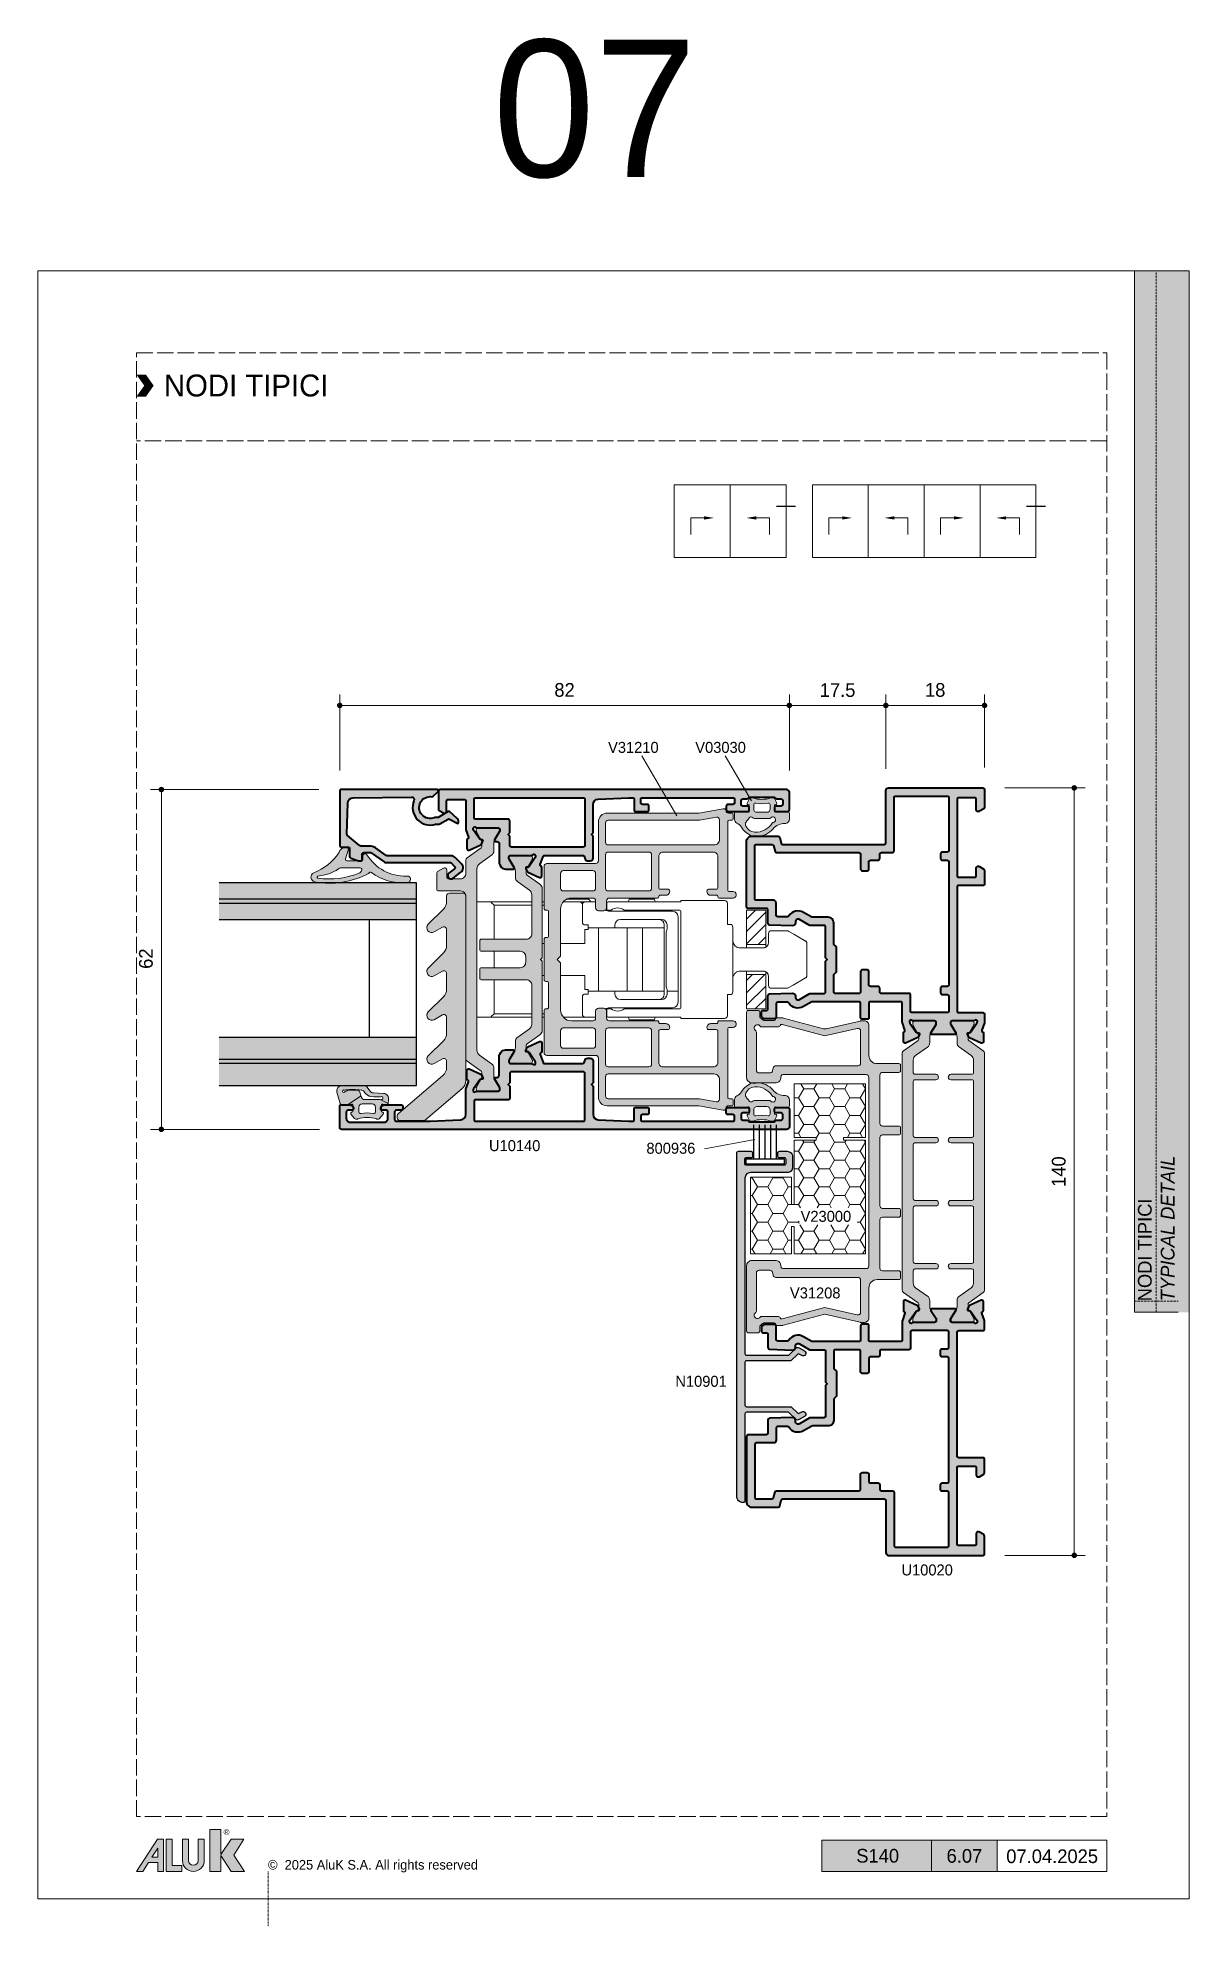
# Model space of a CAD drawing. Header units: millimetres. Extents: x -576 to 4430, y -1196 to 2690.
# Drawn here: x 1560 to 1770, y -5 to 339.5 of the extents above; entities that cross this region are included whole.
import ezdxf
from ezdxf.enums import TextEntityAlignment as Align

# ---------------------------------------------------------------- set-up
doc = ezdxf.new("R2010")
doc.units = ezdxf.units.MM
doc.header["$LTSCALE"] = 0.25
doc.header["$MEASUREMENT"] = 0
for name, pattern in [('ACAD_ISO02W100', [15, 12, -3]), ('CENTER', [2, 1.25, -0.25, 0.25, -0.25]), ('DOT2', [0.125, 0, -0.125]), ('HIDDEN', [9.525, 6.35, -3.175])]:
    doc.linetypes.add(name, pattern=pattern)
doc.layers.get('0').update_dxf_attribs({"lineweight": 5})
doc.layers.get('Defpoints').update_dxf_attribs({"lineweight": 5})
for name, color, linetype, lineweight in [('01_Accessories', 102, 'Continuous', 9), ('01_Aluminum', 4, 'Continuous', 40), ('01_Axis', 1, 'CENTER', 15), ('01_Dimension', 251, 'Continuous', 9), ('01_External Border', 150, 'Continuous', 20), ('01_Fill Glass', 254, 'Continuous', 0), ('01_Fill Plastic', 253, 'Continuous', 0), ('01_Fill Polyamide', 10, 'Continuous', 0), ('01_Fill Various', 137, 'Continuous', 5), ('01_Glazing', 6, 'Continuous', 25), ('01_Plastic', 3, 'Continuous', 20), ('01_Polyamide', 201, 'Continuous', 20), ('01_Text', 40, 'Continuous', 25), ('01_Thin line', 8, 'Continuous', 9)]:
    doc.layers.add(name, color=color, linetype=linetype, lineweight=lineweight)
for name, color, linetype in [('01_ALUK Logo', 7, 'Continuous'), ('FINE', 7, 'Continuous'), ('GOMMA', 3, 'Continuous'), ('GROSSA', 4, 'Continuous'), ('QUOTE', 254, 'Continuous'), ('VETRO', 6, 'Continuous')]:
    doc.layers.add(name, color=color, linetype=linetype)
for name, color, linetype, lineweight, true_color in [('01_Fill 2°material', 7, 'Continuous', 0, 0xbfbfbf), ('01_Fill Aluminum', 7, 'Continuous', 0, 0xdcdcdc), ('01_Fill Border Red', 7, 'Continuous', 20, 0xe2001a), ('01_Text [White]', 7, 'Continuous', 25, 0xffffff)]:
    doc.layers.add(name, color=color, linetype=linetype, lineweight=lineweight, true_color=true_color)
doc.layers.add('01_Fill Border Grey', color=7, linetype='Continuous', true_color=0x555655)
doc.layers.add('02_Block Frame', color=7, linetype='Continuous', lineweight=5, true_color=0xe2001a, plot=False)
doc.layers.add('02_Layout Grid', color=252, linetype='DOT2', lineweight=5, plot=False, transparency=0.5)
doc.styles.add('ALUK Main&Secondary Titles', font='GOTHIC.TTF')
doc.styles.add('Aluk Text', font='GOTHIC.TTF')
doc.styles.get("Standard").update_dxf_attribs({"font": 'arial.ttf'})
doc.dimstyles.new('ALUK Manual 1-1', dxfattribs={"dimtxt": 2.5, "dimasz": 1, "dimexe": 2, "dimexo": 4, "dimgap": 1.5, "dimtad": 3, "dimdec": 1, "dimdsep": 46, "dimtxsty": 'Aluk Text', "dimblk": 'DOT', "dimcen": 0, "dimclrd": 256, "dimclre": 256, "dimclrt": 2, "dimaunit": 1, "dimadec": 0, "dimazin": 0, "dimtfac": 0.7, "dimtdec": 1, "dimtmove": 0, "dimatfit": 3, "dimldrblk": 'DOT', "dimfxl": 1, "dimtolj": 2, "dimlwd": -1, "dimlwe": -1, "dimarcsym": 0})

msp = doc.modelspace()

# ---------------------------------------------------------------- texts
at = {"layer": '01_Text', "style": 'Aluk Text'}
for s, p in [('V31210', (1664.008, 209.05)), ('V03030', (1679.917, 209.05)), ('U10140', (1642.295, 136.398)), ('800936', (1671.006, 135.92)), ('V23000', (1699.127, 123.501)), ('V31208', (1697.178, 109.527)), ('N10901', (1676.28, 93.407)), ('U10020', (1717.52, 58.998))]:
    msp.add_text(s, height=2, dxfattribs=at).set_placement(p)
at = {"layer": '01_Text', "ltscale": 0.25, "insert": (1642.981, 339.129), "char_height": 25, "attachment_point": 1, "style": 'Aluk Text'}
msp.add_mtext_dynamic_manual_height_columns('07', width=46.83298, gutter_width=12.5, heights=[0], dxfattribs=at)
at = {"layer": '01_Text', "insert": (1583, 276.04), "char_height": 4, "attachment_point": 4, "style": 'ALUK Main&Secondary Titles'}
msp.add_mtext_dynamic_manual_height_columns('NODI TIPICI', width=120.62971, gutter_width=15, heights=[0], dxfattribs=at)
at = {"layer": '01_Text', "style": 'ALUK Main&Secondary Titles'}
msp.add_attdef('07.04.2025', text='', height=2.5, dxfattribs=at).set_placement((1745, 7.771), align=Align.MIDDLE)
at = {"layer": '01_Text [White]', "color": 7, "ltscale": 0.25, "true_color": 0xffffff, "style": 'Aluk Text'}
msp.add_attdef('6.07', text='', height=2.5, dxfattribs=at).set_placement((1729, 7.835), align=Align.MIDDLE)

# ---------------------------------------------------------------- blocks, each defined once
blk = doc.blocks.new('serie_')
at = {"layer": '01_Text [White]', "color": 7, "true_color": 0xffffff, "insert": (10, -2.87), "char_height": 2.5, "attachment_point": 5, "style": 'ALUK Main&Secondary Titles'}
blk.add_mtext_dynamic_manual_height_columns('S140', width=20, gutter_width=12.5, heights=[0], dxfattribs=at)
blk = doc.blocks.new('U10020')
at = {"layer": '01_Fill Aluminum', "ltscale": 0.25}
h = blk.add_hatch(color=256, dxfattribs=at)
h.dxf.hatch_style = 1
h.paths.add_polyline_path([(42.01, 40.4), (42.1, 40.32), (42.1, 40.19), (42.1, 38.32, -0.414214), (41.8, 38.02), (39.4, 38.02, 0.414214), (39.1, 37.72), (39.1, 35.95, 0.255626), (39.24, 35.7, -0.400766), (39.89, 33.02), (39.04, 31.54, 0.131652), (39, 31.39), (39, 22.92, 0.414214), (39.3, 22.62), (41.9, 22.62, -0.414214), (42.2, 22.32), (42.2, 21.42, -0.414214), (41.9, 21.12), (39.3, 21.12, 0.414214), (39, 20.82), (39, 15.32, 0.414214), (39.3, 15.02), (42.82, 15.02), (44.17, 14.53, 0.403068), (44.47, 14.66, -0.303768), (44.68, 14.81), (46.26, 14.82, -0.544467), (46.54, 14.4), (45.54, 12.19), (44.94, 11.9, -0.57735), (44.65, 12.1), (44.66, 12.21, 0.267949), (44.53, 12.48), (42.9, 13.61), (42.72, 13.69, 1.040241), (42.5, 13.13), (42.5, 9.12, 0.414214), (42.8, 8.82, 0.357087), (43.18, 8.86), (44.69, 9.79, -0.585524), (45, 9.62), (45, 5.42, -0.585524), (44.69, 5.25), (43.18, 6.17, 0.137872), (43.02, 6.22, 1.002279), (42.5, 5.92), (42.5, 1.9, 1.141737), (42.77, 1.37), (44.53, 2.55, 0.339027), (44.66, 2.89, -0.655653), (44.94, 3.13), (45.54, 2.84), (46.54, 0.64, -0.548619), (46.26, 0.21), (44.68, 0.22, -0.294413), (44.47, 0.36), (44.46, 0.38, 0.392793), (44.17, 0.5), (42.82, 0.02), (41.3, 0.02, -0.414214), (41, 0.32), (41, 4.72, 0.414214), (40.7, 5.02), (18.1, 5.02, 0.414214), (17.8, 4.72), (17.8, 0.32, -0.414214), (17.5, 0.02), (14.9, 0.02), (14.34, 1.06, -0.582971), (14.6, 1.52), (16, 1.52, 0.414214), (16.3, 1.82), (16.3, 4.72, 0.414214), (16, 5.02), (2.1, 5.02, 0.414214), (1.8, 4.72), (1.8, 1.82, 0.414214), (2.1, 1.52), (4, 1.52, -0.414214), (4.3, 1.22), (4.3, 1.02), (3.7, 0.02), (0.3, 0.02, -0.414214), (0, 0.32), (0, 17.52, -0.414214), (0.5, 18.02), (10, 18.02, 0.414214), (10.3, 18.32), (10.3, 36.79, 0.339454), (10.08, 37.08), (9.02, 37.36, -0.339454), (8.8, 37.65), (8.8, 42.42, -0.414214), (9.8, 43.42), (21.7, 43.42, -0.414214), (22, 43.12), (22, 39.82, 0.414214), (22.3, 39.52), (24.71, 39.52, -0.404026), (25.01, 39.23), (25.16, 35.03, -0.424475), (24.66, 34.52), (24.44, 34.52, 0.57735), (24.01, 33.77), (25.1, 31.87), (25.1, 29.32, 0.414214), (25.4, 29.02), (31, 29.02), (31.3, 28.72), (31.6, 29.02), (37.2, 29.02, 0.414214), (37.5, 29.32), (37.5, 31.87), (38.59, 33.77, 0.691105), (38.05, 34.53, -0.488814), (37.44, 35.03), (37.59, 39.23, -0.404026), (37.89, 39.52), (40.3, 39.52, 0.414214), (40.6, 39.82), (40.6, 40.42, -0.414214), (40.9, 40.72), (41.7, 40.72)])
h.paths.add_polyline_path([(41, 6.82, -0.414214), (40.7, 6.52), (38, 6.52, -0.414214), (37.7, 6.82), (37.7, 7.72, 0.414214), (37.4, 8.02), (36.5, 8.02, 0.414214), (36.2, 7.72), (36.2, 6.82, -0.414214), (35.9, 6.52), (13.5, 6.52, -0.414214), (13.2, 6.82), (13.2, 7.72, 0.414214), (12.9, 8.02), (12, 8.02, 0.414214), (11.7, 7.72), (11.7, 6.82, -0.414214), (11.4, 6.52), (1.8, 6.52, -0.414214), (1.5, 6.82), (1.5, 16.22, -0.414214), (1.8, 16.52), (11.5, 16.52, 0.414214), (11.8, 16.82), (11.8, 18.82, -0.414214), (12.1, 19.12), (12.9, 19.12, 0.414214), (13.2, 19.42), (13.2, 20.82, -0.414214), (13.5, 21.12), (14.8, 21.12, 0.414214), (15.1, 21.42), (15.1, 22.32, 0.414214), (14.8, 22.62), (12.1, 22.62, -0.414214), (11.8, 22.92), (11.8, 37.94, 0.339454), (11.58, 38.23), (10.52, 38.51, -0.339454), (10.3, 38.8), (10.3, 41.62, -0.414214), (10.6, 41.92), (20.2, 41.92, -0.414214), (20.5, 41.62), (20.5, 38.52, 0.414214), (21, 38.02), (23.2, 38.02, -0.414214), (23.5, 37.72), (23.5, 35.78, 0.424193), (22.71, 33.02), (23.6, 31.47), (23.6, 28.52, 0.414214), (24.6, 27.52), (28.55, 27.52), (28.96, 27.1, 0.198912), (29.17, 27.02), (33.42, 27.02, 0.558605), (33.88, 27.26, -0.375828), (34.17, 27.52), (37.2, 27.52, -0.414214), (37.5, 27.22), (37.5, 22.92, -0.414214), (37.2, 22.62), (33.5, 22.62, 0.414214), (33.2, 22.32), (33.2, 21.42, 0.414214), (33.5, 21.12), (35.9, 21.12, -0.414214), (36.2, 20.82), (36.2, 19.42, 0.414214), (36.5, 19.12), (37.2, 19.12, -0.414214), (37.5, 18.82), (37.5, 13.82, 0.414214), (37.8, 13.52), (40.7, 13.52, -0.414214), (41, 13.22)], flags=16)
h.paths.add_polyline_path([(98.3, 40.72), (99.1, 40.72, -0.414214), (99.4, 40.42), (99.4, 39.82, 0.414214), (99.7, 39.52), (102.11, 39.52, -0.404026), (102.41, 39.23), (102.56, 35.03, -0.424475), (102.06, 34.52), (101.84, 34.52, 0.57735), (101.41, 33.77), (102.5, 31.87), (102.5, 29.32, 0.414214), (102.8, 29.02), (108.4, 29.02), (108.7, 28.72), (109, 29.02), (114.6, 29.02, 0.414214), (114.9, 29.32), (114.9, 31.87), (115.99, 33.77, 0.691105), (115.45, 34.53, -0.488814), (114.84, 35.03), (114.99, 39.23, -0.404026), (115.29, 39.52), (117.7, 39.52, 0.414214), (118, 39.82), (118, 43.12, -0.414214), (118.3, 43.42), (130.2, 43.42, -0.414214), (131.2, 42.42), (131.2, 37.65, -0.339454), (130.98, 37.36), (129.92, 37.08, 0.339454), (129.7, 36.79), (129.7, 18.32, 0.414214), (130, 18.02), (139.5, 18.02, -0.414214), (140, 17.52), (140, 0.32, -0.414214), (139.7, 0.02), (136.3, 0.02), (135.74, 1.06, -0.582971), (136, 1.52), (137.9, 1.52, 0.414214), (138.2, 1.82), (138.2, 4.72, 0.414214), (137.9, 5.02), (124, 5.02, 0.414214), (123.7, 4.72), (123.7, 1.82, 0.414214), (124, 1.52), (125.4, 1.52, -0.414214), (125.7, 1.22), (125.7, 1.02), (125.1, 0.02), (122.5, 0.02, -0.414214), (122.2, 0.32), (122.2, 4.72, 0.414214), (121.9, 5.02), (99.3, 5.02, 0.414214), (99, 4.72), (99, 0.32, -0.414214), (98.7, 0.02), (97.18, 0.02), (95.83, 0.5, 0.403068), (95.53, 0.37, -0.303768), (95.31, 0.22), (93.73, 0.21, -0.544467), (93.46, 0.63), (94.45, 2.84), (95.06, 3.13, -0.57735), (95.35, 2.93), (95.34, 2.82, 0.267949), (95.47, 2.55), (97.09, 1.42), (97.28, 1.34, 1.040241), (97.5, 1.9), (97.5, 5.92, 0.414214), (97.2, 6.22, 0.357087), (96.82, 6.17), (95.3, 5.25, -0.585524), (95, 5.42), (95, 9.62, -0.585524), (95.3, 9.79), (96.82, 8.86, 0.137872), (96.98, 8.82, 1.002279), (97.5, 9.12), (97.5, 13.13, 1.141737), (97.23, 13.66), (95.47, 12.48, 0.339027), (95.34, 12.14, -0.655653), (95.06, 11.9), (94.45, 12.19), (93.46, 14.4, -0.548619), (93.73, 14.82), (95.31, 14.81, -0.294413), (95.53, 14.67), (95.53, 14.66, 0.392793), (95.83, 14.53), (97.18, 15.02), (100.7, 15.02, 0.414214), (101, 15.32), (101, 20.82, 0.414214), (100.7, 21.12), (98.1, 21.12, -0.414214), (97.8, 21.42), (97.8, 22.32, -0.414214), (98.1, 22.62), (100.7, 22.62, 0.414214), (101, 22.92), (101, 31.39, 0.131652), (100.96, 31.54), (100.11, 33.02, -0.400766), (100.76, 35.7, 0.255626), (100.9, 35.95), (100.9, 37.72, 0.414214), (100.6, 38.02), (98.2, 38.02, -0.414214), (97.9, 38.32), (97.9, 40.19), (97.9, 40.32), (97.99, 40.4)])
h.paths.add_polyline_path([(99, 13.22, -0.414214), (99.3, 13.52), (102.2, 13.52, 0.414214), (102.5, 13.82), (102.5, 18.82, -0.414214), (102.8, 19.12), (103.5, 19.12, 0.414214), (103.8, 19.42), (103.8, 20.82, -0.414214), (104.1, 21.12), (106.5, 21.12, 0.414214), (106.8, 21.42), (106.8, 22.32, 0.414214), (106.5, 22.62), (102.8, 22.62, -0.414214), (102.5, 22.92), (102.5, 27.22, -0.414214), (102.8, 27.52), (105.95, 27.52), (106.36, 27.1, 0.198912), (106.57, 27.02), (110.82, 27.02, 0.558605), (111.28, 27.26, -0.375828), (111.57, 27.52), (115.4, 27.52, 0.414214), (116.4, 28.52), (116.4, 31.47), (117.29, 33.02, 0.424193), (116.5, 35.78), (116.5, 37.72, -0.414214), (116.8, 38.02), (119, 38.02, 0.414214), (119.5, 38.52), (119.5, 41.62, -0.414214), (119.8, 41.92), (129.4, 41.92, -0.414214), (129.7, 41.62), (129.7, 38.8, -0.339454), (129.48, 38.51), (128.42, 38.23, 0.339454), (128.2, 37.94), (128.2, 22.92, -0.414214), (127.9, 22.62), (125.2, 22.62, 0.414214), (124.9, 22.32), (124.9, 21.42, 0.414214), (125.2, 21.12), (126.5, 21.12, -0.414214), (126.8, 20.82), (126.8, 19.42, 0.414214), (127.1, 19.12), (127.9, 19.12, -0.414214), (128.2, 18.82), (128.2, 16.82, 0.414214), (128.5, 16.52), (138.2, 16.52, -0.414214), (138.5, 16.22), (138.5, 6.82, -0.414214), (138.2, 6.52), (128.6, 6.52, -0.414214), (128.3, 6.82), (128.3, 7.72, 0.414214), (128, 8.02), (127.1, 8.02, 0.414214), (126.8, 7.72), (126.8, 6.82, -0.414214), (126.5, 6.52), (104.1, 6.52, -0.414214), (103.8, 6.82), (103.8, 7.72, 0.414214), (103.5, 8.02), (102.6, 8.02, 0.414214), (102.3, 7.72), (102.3, 6.82, -0.414214), (102, 6.52), (99.3, 6.52, -0.414214), (99, 6.82)], flags=16)
at = {"layer": '01_Fill Polyamide', "ltscale": 0.25}
h = blk.add_hatch(color=256, dxfattribs=at)
h.dxf.hatch_style = 1
h.paths.add_polyline_path([(92.05, 14.8, 0.243523), (91.65, 15.01), (48.35, 15.01, 0.243523), (47.94, 14.8), (46.06, 12.14, -0.243523), (45.81, 12.01), (45.38, 12.01, -0.131571), (44.78, 12.17), (43.2, 13.08, 0.131571), (43.1, 13.11), (42.9, 13.11, 0.414214), (42.5, 12.71), (42.5, 9.31, 0.414214), (42.9, 8.91), (43.1, 8.91, 0.131571), (43.2, 8.94), (44.78, 9.85, -0.131571), (45.38, 10.01), (46.49, 10.01, 0.243523), (47.3, 10.43), (48.83, 12.59, -0.243523), (49.64, 13.01), (51.95, 13.01, -0.414214), (52.25, 12.71), (52.25, 8.91, 1), (53.25, 8.91), (53.25, 12.71, -0.414214), (53.55, 13.01), (63.45, 13.01, -0.414214), (63.75, 12.71), (63.75, 8.91, 1), (64.75, 8.91), (64.75, 12.71, -0.414214), (65.05, 13.01), (74.95, 13.01, -0.414214), (75.25, 12.71), (75.25, 8.91, 1), (76.25, 8.91), (76.25, 12.71, -0.414214), (76.55, 13.01), (86.45, 13.01, -0.414214), (86.75, 12.71), (86.75, 8.91, 1), (87.75, 8.91), (87.75, 12.71, -0.414214), (88.05, 13.01), (90.35, 13.01, -0.243523), (91.17, 12.59), (92.69, 10.43, 0.243523), (93.51, 10.01), (94.61, 10.01, -0.131571), (95.21, 9.85), (96.79, 8.94, 0.131571), (96.89, 8.91), (97.1, 8.91, 0.414214), (97.5, 9.31), (97.5, 12.71, 0.414214), (97.1, 13.11), (96.89, 13.11, 0.131571), (96.79, 13.08), (95.21, 12.17, -0.131571), (94.61, 12.01), (94.18, 12.01, -0.243523), (93.94, 12.14)])
h = blk.add_hatch(color=256, dxfattribs=at)
h.dxf.hatch_style = 1
h.paths.add_polyline_path([(93.94, 2.9, -0.243523), (94.18, 3.03), (94.61, 3.03, -0.131571), (95.21, 2.87), (96.79, 1.96, 0.131571), (96.89, 1.93), (97.1, 1.93, 0.414214), (97.5, 2.33), (97.5, 5.73, 0.414214), (97.1, 6.13), (96.89, 6.13, 0.131571), (96.79, 6.11), (95.21, 5.19, -0.131571), (94.61, 5.03), (93.51, 5.03, 0.243523), (92.69, 4.61), (91.17, 2.45, -0.243523), (90.35, 2.03), (88.05, 2.03, -0.414214), (87.75, 2.33), (87.75, 6.13, 1), (86.75, 6.13), (86.75, 2.33, -0.414214), (86.45, 2.03), (76.55, 2.03, -0.414214), (76.25, 2.33), (76.25, 6.13, 1), (75.25, 6.13), (75.25, 2.33, -0.414214), (74.95, 2.03), (65.05, 2.03, -0.414214), (64.75, 2.33), (64.75, 6.13, 1), (63.75, 6.13), (63.75, 2.33, -0.414214), (63.45, 2.03), (53.55, 2.03, -0.414214), (53.25, 2.33), (53.25, 6.13, 1), (52.25, 6.13), (52.25, 2.33, -0.414214), (51.95, 2.03), (49.64, 2.03, -0.243523), (48.83, 2.45), (47.3, 4.61, 0.243523), (46.49, 5.03), (45.38, 5.03, -0.131571), (44.78, 5.19), (43.2, 6.11, 0.131571), (43.1, 6.13), (42.9, 6.13, 0.414214), (42.5, 5.73), (42.5, 2.33, 0.414214), (42.9, 1.93), (43.1, 1.93, 0.131571), (43.2, 1.96), (44.78, 2.87, -0.131571), (45.38, 3.03), (45.81, 3.03, -0.243523), (46.06, 2.9), (47.94, 0.24, 0.243523), (48.35, 0.03), (91.65, 0.03, 0.243523), (92.05, 0.24)])
at = {"layer": '01_Aluminum'}
for points in [[(42.01, 40.4, -0.198912), (42.1, 40.19), (42.1, 40.32), (42.01, 40.4), (41.79, 40.63, 0.198912), (41.57, 40.72), (40.9, 40.72, 0.414214), (40.6, 40.42), (40.6, 39.82, -0.414214), (40.3, 39.52), (37.89, 39.52, 0.404026), (37.59, 39.23), (37.44, 35.03, 0.424475), (37.94, 34.52), (38.16, 34.52, -0.57735), (38.59, 33.77), (37.57, 31.99, 0.131652), (37.5, 31.74), (37.5, 29.32, -0.414214), (37.2, 29.02), (31.6, 29.02), (31.3, 28.72), (31, 29.02), (25.4, 29.02, -0.414214), (25.1, 29.32), (25.1, 31.74, 0.131652), (25.03, 31.99), (24.01, 33.77, -0.57735), (24.44, 34.52), (24.66, 34.52, 0.424475), (25.16, 35.03), (25.01, 39.23, 0.404026), (24.71, 39.52), (22.3, 39.52, -0.414214), (22, 39.82), (22, 43.12, 0.414214), (21.7, 43.42), (9.8, 43.42, 0.414214), (8.8, 42.42), (8.8, 37.65, 0.339454), (9.02, 37.36), (10.08, 37.08, -0.339454), (10.3, 36.79), (10.3, 18.32, -0.414214), (10, 18.02), (0.5, 18.02, 0.414214), (0, 17.52), (0, 0.32, 0.414214), (0.3, 0.02), (3.53, 0.02, 0.263447), (3.79, 0.16), (4.26, 0.95, 0.135933), (4.3, 1.1), (4.3, 1.22, 0.414214), (4, 1.52), (2.1, 1.52, -0.414214), (1.8, 1.82), (1.8, 4.72, -0.414214), (2.1, 5.02), (16, 5.02, -0.414214), (16.3, 4.72), (16.3, 1.82, -0.414214), (16, 1.52), (14.6, 1.52, 0.414214), (14.3, 1.22), (14.3, 1.1, 0.135933), (14.34, 0.95), (14.81, 0.16, 0.263447), (15.07, 0.02), (17.5, 0.02, 0.414214), (17.8, 0.32), (17.8, 4.72, -0.414214), (18.1, 5.02), (40.7, 5.02, -0.414214), (41, 4.72), (41, 0.32, 0.414214), (41.3, 0.02), (42.77, 0.02, 0.086513), (42.87, 0.03), (44.17, 0.5, -0.392793), (44.46, 0.38), (44.47, 0.36, 0.294413), (44.68, 0.22), (46.26, 0.21, 0.548619), (46.54, 0.64), (45.59, 2.74, 0.177976), (45.44, 2.89), (44.94, 3.13, 0.57735), (44.65, 2.93), (44.66, 2.82, -0.267949), (44.53, 2.55), (42.9, 1.42), (42.72, 1.34, -0.85546), (42.4, 1.84, 0.213411), (42.5, 2.06), (42.5, 5.92, -0.414214), (42.8, 6.22), (43.02, 6.22, -0.137872), (43.18, 6.17), (44.69, 5.25, 0.585524), (45, 5.42), (45, 9.62, 0.585524), (44.69, 9.79), (43.18, 8.86, -0.137872), (43.02, 8.82), (42.8, 8.82, -0.414214), (42.5, 9.12), (42.5, 12.97, 0.213411), (42.4, 13.19, -0.85546), (42.72, 13.69), (42.9, 13.61), (44.53, 12.48, -0.267949), (44.66, 12.21), (44.65, 12.1, 0.57735), (44.94, 11.9), (45.44, 12.14, 0.177976), (45.59, 12.29), (46.54, 14.4, 0.548619), (46.26, 14.82), (44.68, 14.81, 0.294413), (44.47, 14.67), (44.46, 14.66, -0.392793), (44.17, 14.53), (42.87, 15, 0.086513), (42.77, 15.02), (39.3, 15.02, -0.414214), (39, 15.32), (39, 20.82, -0.414214), (39.3, 21.12), (41.9, 21.12, 0.414214), (42.2, 21.42), (42.2, 22.32, 0.414214), (41.9, 22.62), (39.3, 22.62, -0.414214), (39, 22.92), (39, 31.39, -0.131652), (39.04, 31.54), (39.89, 33.02, 0.400766), (39.24, 35.7, -0.255626), (39.1, 35.95), (39.1, 37.72, -0.414214), (39.4, 38.02), (41.8, 38.02, 0.414214), (42.1, 38.32), (42.1, 40.19)], [(97.99, 40.4, 0.198912), (97.9, 40.19), (97.9, 40.32), (97.99, 40.4), (98.21, 40.63, -0.198912), (98.42, 40.72), (99.1, 40.72, -0.414214), (99.4, 40.42), (99.4, 39.82, 0.414214), (99.7, 39.52), (102.11, 39.52, -0.404026), (102.41, 39.23), (102.56, 35.03, -0.424475), (102.06, 34.52), (101.84, 34.52, 0.57735), (101.41, 33.77), (102.43, 31.99, -0.131652), (102.5, 31.74), (102.5, 29.32, 0.414214), (102.8, 29.02), (108.4, 29.02), (108.7, 28.72), (109, 29.02), (114.6, 29.02, 0.414214), (114.9, 29.32), (114.9, 31.74, -0.131652), (114.97, 31.99), (115.99, 33.77, 0.57735), (115.56, 34.52), (115.34, 34.52, -0.424475), (114.84, 35.03), (114.99, 39.23, -0.404026), (115.29, 39.52), (117.7, 39.52, 0.414214), (118, 39.82), (118, 43.12, -0.414214), (118.3, 43.42), (130.2, 43.42, -0.414214), (131.2, 42.42), (131.2, 37.65, -0.339454), (130.98, 37.36), (129.92, 37.08, 0.339454), (129.7, 36.79), (129.7, 18.32, 0.414214), (130, 18.02), (139.5, 18.02, -0.414214), (140, 17.52), (140, 0.32, -0.414214), (139.7, 0.02), (136.47, 0.02, -0.263447), (136.21, 0.16), (135.74, 0.95, -0.135933), (135.7, 1.1), (135.7, 1.22, -0.414214), (136, 1.52), (137.9, 1.52, 0.414214), (138.2, 1.82), (138.2, 4.72, 0.414214), (137.9, 5.02), (124, 5.02, 0.414214), (123.7, 4.72), (123.7, 1.82, 0.414214), (124, 1.52), (125.4, 1.52, -0.414214), (125.7, 1.22), (125.7, 1.1, -0.135933), (125.66, 0.95), (125.19, 0.16, -0.263447), (124.93, 0.02), (122.5, 0.02, -0.414214), (122.2, 0.32), (122.2, 4.72, 0.414214), (121.9, 5.02), (99.3, 5.02, 0.414214), (99, 4.72), (99, 0.32, -0.414214), (98.7, 0.02), (97.23, 0.02, -0.086513), (97.13, 0.03), (95.83, 0.5, 0.392793), (95.53, 0.38), (95.53, 0.36, -0.294413), (95.31, 0.22), (93.73, 0.21, -0.548619), (93.46, 0.64), (94.41, 2.74, -0.177976), (94.55, 2.89), (95.06, 3.13, -0.57735), (95.35, 2.93), (95.34, 2.82, 0.267949), (95.47, 2.55), (97.09, 1.42), (97.28, 1.34, 0.85546), (97.6, 1.84, -0.213411), (97.5, 2.06), (97.5, 5.92, 0.414214), (97.2, 6.22), (96.98, 6.22, 0.137872), (96.82, 6.17), (95.3, 5.25, -0.585524), (95, 5.42), (95, 9.62, -0.585524), (95.3, 9.79), (96.82, 8.86, 0.137872), (96.98, 8.82), (97.2, 8.82, 0.414214), (97.5, 9.12), (97.5, 12.97, -0.213411), (97.6, 13.19, 0.85546), (97.28, 13.69), (97.09, 13.61), (95.47, 12.48, 0.267949), (95.34, 12.21), (95.35, 12.1, -0.57735), (95.06, 11.9), (94.55, 12.14, -0.177976), (94.41, 12.29), (93.46, 14.4, -0.548619), (93.73, 14.82), (95.31, 14.81, -0.294413), (95.53, 14.67), (95.53, 14.66, 0.392793), (95.83, 14.53), (97.13, 15, -0.086513), (97.23, 15.02), (100.7, 15.02, 0.414214), (101, 15.32), (101, 20.82, 0.414214), (100.7, 21.12), (98.1, 21.12, -0.414214), (97.8, 21.42), (97.8, 22.32, -0.414214), (98.1, 22.62), (100.7, 22.62, 0.414214), (101, 22.92), (101, 31.39, 0.131652), (100.96, 31.54), (100.11, 33.02, -0.400766), (100.76, 35.7, 0.255626), (100.9, 35.95), (100.9, 37.72, 0.414214), (100.6, 38.02), (98.2, 38.02, -0.414214), (97.9, 38.32), (97.9, 40.19)]]:
    blk.add_lwpolyline(points, format="xyb", dxfattribs=at)
for points in [[(11.8, 37.94), (11.8, 22.92, 0.414214), (12.1, 22.62), (14.8, 22.62, -0.414214), (15.1, 22.32), (15.1, 21.42, -0.414214), (14.8, 21.12), (13.5, 21.12, 0.414214), (13.2, 20.82), (13.2, 19.42, -0.414214), (12.9, 19.12), (12.1, 19.12, 0.414214), (11.8, 18.82), (11.8, 16.82, -0.414214), (11.5, 16.52), (1.8, 16.52, 0.414214), (1.5, 16.22), (1.5, 6.82, 0.414214), (1.8, 6.52), (11.4, 6.52, 0.414214), (11.7, 6.82), (11.7, 7.72, -0.414214), (12, 8.02), (12.9, 8.02, -0.414214), (13.2, 7.72), (13.2, 6.82, 0.414214), (13.5, 6.52), (35.9, 6.52, 0.414214), (36.2, 6.82), (36.2, 7.72, -0.414214), (36.5, 8.02), (37.4, 8.02, -0.414214), (37.7, 7.72), (37.7, 6.82, 0.414214), (38, 6.52), (40.7, 6.52, 0.414214), (41, 6.82), (41, 13.22, 0.414214), (40.7, 13.52), (37.8, 13.52, -0.414214), (37.5, 13.82), (37.5, 18.82, 0.414214), (37.2, 19.12), (36.5, 19.12, -0.414214), (36.2, 19.42), (36.2, 20.82, 0.414214), (35.9, 21.12), (33.5, 21.12, -0.414214), (33.2, 21.42), (33.2, 22.32, -0.414214), (33.5, 22.62), (37.2, 22.62, 0.414214), (37.5, 22.92), (37.5, 27.22, 0.414214), (37.2, 27.52), (34.17, 27.52, 0.198912), (33.96, 27.43), (33.64, 27.1, -0.198912), (33.42, 27.02), (29.17, 27.02, -0.198912), (28.96, 27.1), (28.64, 27.43, 0.198912), (28.42, 27.52), (24.6, 27.52, -0.414214), (23.6, 28.52), (23.6, 31.39, 0.131652), (23.56, 31.54), (22.71, 33.02, -0.400766), (23.36, 35.7, 0.255626), (23.5, 35.95), (23.5, 37.72, 0.414214), (23.2, 38.02), (21, 38.02, -0.414214), (20.5, 38.52), (20.5, 41.62, 0.414214), (20.2, 41.92), (10.6, 41.92, 0.414214), (10.3, 41.62), (10.3, 38.8, 0.339454), (10.52, 38.51), (11.58, 38.23, -0.339454)], [(128.2, 37.94), (128.2, 22.92, -0.414214), (127.9, 22.62), (125.2, 22.62, 0.414214), (124.9, 22.32), (124.9, 21.42, 0.414214), (125.2, 21.12), (126.5, 21.12, -0.414214), (126.8, 20.82), (126.8, 19.42, 0.414214), (127.1, 19.12), (127.9, 19.12, -0.414214), (128.2, 18.82), (128.2, 16.82, 0.414214), (128.5, 16.52), (138.2, 16.52, -0.414214), (138.5, 16.22), (138.5, 6.82, -0.414214), (138.2, 6.52), (128.6, 6.52, -0.414214), (128.3, 6.82), (128.3, 7.72, 0.414214), (128, 8.02), (127.1, 8.02, 0.414214), (126.8, 7.72), (126.8, 6.82, -0.414214), (126.5, 6.52), (104.1, 6.52, -0.414214), (103.8, 6.82), (103.8, 7.72, 0.414214), (103.5, 8.02), (102.6, 8.02, 0.414214), (102.3, 7.72), (102.3, 6.82, -0.414214), (102, 6.52), (99.3, 6.52, -0.414214), (99, 6.82), (99, 13.22, -0.414214), (99.3, 13.52), (102.2, 13.52, 0.414214), (102.5, 13.82), (102.5, 18.82, -0.414214), (102.8, 19.12), (103.5, 19.12, 0.414214), (103.8, 19.42), (103.8, 20.82, -0.414214), (104.1, 21.12), (106.5, 21.12, 0.414214), (106.8, 21.42), (106.8, 22.32, 0.414214), (106.5, 22.62), (102.8, 22.62, -0.414214), (102.5, 22.92), (102.5, 27.22, -0.414214), (102.8, 27.52), (105.82, 27.52, -0.198912), (106.04, 27.43), (106.36, 27.1, 0.198912), (106.57, 27.02), (110.82, 27.02, 0.198912), (111.04, 27.1), (111.36, 27.43, -0.198912), (111.57, 27.52), (115.4, 27.52, 0.414214), (116.4, 28.52), (116.4, 31.39, -0.131652), (116.44, 31.54), (117.29, 33.02, 0.400766), (116.64, 35.7, -0.255626), (116.5, 35.95), (116.5, 37.72, -0.414214), (116.8, 38.02), (119, 38.02, 0.414214), (119.5, 38.52), (119.5, 41.62, -0.414214), (119.8, 41.92), (129.4, 41.92, -0.414214), (129.7, 41.62), (129.7, 38.8, -0.339454), (129.48, 38.51), (128.42, 38.23, 0.339454)]]:
    blk.add_lwpolyline(points, format="xyb", close=True, dxfattribs=at)
at = {"layer": '01_Polyamide', "extrusion": (0, 0, -1)}
for points in [[(-74.95, 13.01), (-65.05, 13.01, -0.414214), (-64.75, 12.71), (-64.75, 8.91, 1), (-63.75, 8.91), (-63.75, 12.71, -0.414214), (-63.45, 13.01), (-53.55, 13.01, -0.414214), (-53.25, 12.71), (-53.25, 8.91, 1), (-52.25, 8.91), (-52.25, 12.71, -0.414214), (-51.95, 13.01), (-49.64, 13.01, -0.243523), (-48.83, 12.59), (-47.3, 10.43, 0.243523), (-46.49, 10.01), (-45.38, 10.01, -0.131571), (-44.78, 9.85), (-43.2, 8.94, 0.131571), (-43.1, 8.91), (-42.9, 8.91, 0.414214), (-42.5, 9.31), (-42.5, 12.71, 0.414214), (-42.9, 13.11), (-43.1, 13.11, 0.131571), (-43.2, 13.08), (-44.78, 12.17, -0.131571), (-45.38, 12.01), (-45.81, 12.01, -0.243523), (-46.06, 12.14), (-47.94, 14.8, 0.243523), (-48.35, 15.01), (-91.65, 15.01, 0.243523), (-92.05, 14.8), (-93.94, 12.14, -0.243523), (-94.18, 12.01), (-94.61, 12.01, -0.131571), (-95.21, 12.17), (-96.79, 13.08, 0.131571), (-96.89, 13.11), (-97.1, 13.11, 0.414214), (-97.5, 12.71), (-97.5, 9.31, 0.414214), (-97.1, 8.91), (-96.89, 8.91, 0.131571), (-96.79, 8.94), (-95.21, 9.85, -0.131571), (-94.61, 10.01), (-93.51, 10.01, 0.243523), (-92.69, 10.43), (-91.17, 12.59, -0.243523), (-90.35, 13.01), (-88.05, 13.01, -0.414214), (-87.75, 12.71), (-87.75, 8.91, 1), (-86.75, 8.91), (-86.75, 12.71, -0.414214), (-86.45, 13.01), (-76.55, 13.01, -0.414214), (-76.25, 12.71), (-76.25, 8.91, 1), (-75.25, 8.91), (-75.25, 12.71, -0.414214)], [(-74.95, 2.03), (-65.05, 2.03, 0.414214), (-64.75, 2.33), (-64.75, 6.13, -1), (-63.75, 6.13), (-63.75, 2.33, 0.414214), (-63.45, 2.03), (-53.55, 2.03, 0.414214), (-53.25, 2.33), (-53.25, 6.13, -1), (-52.25, 6.13), (-52.25, 2.33, 0.414214), (-51.95, 2.03), (-49.64, 2.03, 0.243523), (-48.83, 2.45), (-47.3, 4.61, -0.243523), (-46.49, 5.03), (-45.38, 5.03, 0.131571), (-44.78, 5.19), (-43.2, 6.11, -0.131571), (-43.1, 6.13), (-42.9, 6.13, -0.414214), (-42.5, 5.73), (-42.5, 2.33, -0.414214), (-42.9, 1.93), (-43.1, 1.93, -0.131571), (-43.2, 1.96), (-44.78, 2.87, 0.131571), (-45.38, 3.03), (-45.81, 3.03, 0.243523), (-46.06, 2.9), (-47.94, 0.24, -0.243523), (-48.35, 0.03), (-91.65, 0.03, -0.243523), (-92.05, 0.24), (-93.94, 2.9, 0.243523), (-94.18, 3.03), (-94.61, 3.03, 0.131571), (-95.21, 2.87), (-96.79, 1.96, -0.131571), (-96.89, 1.93), (-97.1, 1.93, -0.414214), (-97.5, 2.33), (-97.5, 5.73, -0.414214), (-97.1, 6.13), (-96.89, 6.13, -0.131571), (-96.79, 6.11), (-95.21, 5.19, 0.131571), (-94.61, 5.03), (-93.51, 5.03, -0.243523), (-92.69, 4.61), (-91.17, 2.45, 0.243523), (-90.35, 2.03), (-88.05, 2.03, 0.414214), (-87.75, 2.33), (-87.75, 6.13, -1), (-86.75, 6.13), (-86.75, 2.33, 0.414214), (-86.45, 2.03), (-76.55, 2.03, 0.414214), (-76.25, 2.33), (-76.25, 6.13, -1), (-75.25, 6.13), (-75.25, 2.33, 0.414214)]]:
    blk.add_lwpolyline(points, format="xyb", close=True, dxfattribs=at)
blk = doc.blocks.new('V31208')
at = {"layer": '01_Fill Plastic', "ltscale": 0.25}
h = blk.add_hatch(color=256, dxfattribs=at)
h.dxf.hatch_style = 1
h.paths.add_polyline_path([(49.05, -0.75), (54.55, -0.75, 0.414214), (55.35, 0.05), (55.35, 0.64, 0.056761), (55.33, 0.86), (53.91, 7.01, -0.122431), (53.91, 7.49), (55.87, 14.83, 0.065217), (55.9, 15.09), (55.9, 15.97, 0.347572), (55.68, 16.26, -0.344242), (55.45, 16.56), (55.45, 18.43, -0.198912), (55.54, 18.64), (55.96, 19.06, -0.198912), (56.18, 19.15), (56.95, 19.15, 0.414214), (57.25, 19.45), (57.25, 21.25, 0.414214), (56.95, 21.55), (45.05, 21.55, 0.414214), (44.05, 20.55), (44.05, 16.16, 0.339788), (44.64, 15.39), (45.33, 15.21, -0.339788), (45.55, 14.92), (45.55, -0.25, -0.414214), (45.05, -0.75), (10.65, -0.75, -0.414214), (10.15, -0.25), (10.15, 14.92, -0.339788), (10.37, 15.21), (11.06, 15.39, 0.339788), (11.65, 16.16), (11.65, 20.55, 0.414214), (10.65, 21.55), (-1.25, 21.55, 0.414214), (-1.55, 21.25), (-1.55, 19.45, 0.414214), (-1.25, 19.15), (-0.47, 19.15, -0.198912), (-0.26, 19.06), (0.16, 18.64, -0.198912), (0.25, 18.43), (0.25, 16.56, -0.310329), (0.06, 16.28), (-0.01, 16.25, 0.310329), (-0.2, 15.97), (-0.2, 15.09, 0.065217), (-0.17, 14.83), (1.79, 7.49, -0.122431), (1.79, 7.01), (0.38, 0.86, 0.056761), (0.35, 0.64), (0.35, 0.05, 0.414214), (1.15, -0.75), (6.65, -0.75, -0.414214), (8.15, -2.25), (8.15, -6.25, 0.414214), (8.45, -6.55), (9.45, -6.55, 0.414214), (9.75, -6.25), (9.75, -3.25, -0.414214), (10.25, -2.75), (19.05, -2.75, -0.414214), (19.55, -3.25), (19.55, -6.25, 0.414214), (19.85, -6.55), (20.85, -6.55, 0.414214), (21.15, -6.25), (21.15, -3.25, -0.414214), (21.65, -2.75), (34.05, -2.75, -0.414214), (34.55, -3.25), (34.55, -6.25, 0.414214), (34.85, -6.55), (35.85, -6.55, 0.414214), (36.15, -6.25), (36.15, -3.25, -0.414214), (36.65, -2.75), (45.45, -2.75, -0.414214), (45.95, -3.25), (45.95, -6.25, 0.414214), (46.25, -6.55), (47.25, -6.55, 0.414214), (47.55, -6.25), (47.55, -2.25, -0.414214)])
h.paths.add_polyline_path([(47.15, 1.25), (47.15, 16.2, 0.339788), (46.78, 16.69), (46.22, 16.83, -0.339788), (45.85, 17.32), (45.85, 19.25, -0.414214), (46.35, 19.75), (53.3, 19.75, 0.250492), (53.55, 19.88, -1.218525), (54.38, 19.05, 0.250492), (54.25, 18.8), (54.25, 15.87, 0.288137), (54.53, 15.42, -0.360122), (54.69, 15.07), (52.68, 7.51, 0.122431), (52.67, 7.03), (53.98, 1.36, -0.482314), (53.49, 0.75), (47.65, 0.75, -0.414214)], flags=16)
h.paths.add_polyline_path([(8.05, 0.75), (2.21, 0.75, -0.482314), (1.72, 1.36), (3.03, 7.03, 0.122431), (3.02, 7.51), (1.01, 15.07, -0.360122), (1.17, 15.42, 0.288137), (1.45, 15.87), (1.45, 18.8, 0.250492), (1.32, 19.05, -1.218525), (2.15, 19.88, 0.250492), (2.4, 19.75), (9.35, 19.75, -0.414214), (9.85, 19.25), (9.85, 17.32, -0.339788), (9.48, 16.83), (8.92, 16.69, 0.339788), (8.55, 16.2), (8.55, 1.25, -0.414214)], flags=16)
at = {"layer": '01_Plastic'}
for points in [[(9.45, -6.55, 0.414214), (9.75, -6.25), (9.75, -3.25, -0.414214), (10.25, -2.75), (19.05, -2.75, -0.414214), (19.55, -3.25), (19.55, -6.25, 0.414214), (19.85, -6.55), (20.85, -6.55, 0.414214), (21.15, -6.25), (21.15, -3.25, -0.414214), (21.65, -2.75), (34.05, -2.75, -0.414214), (34.55, -3.25), (34.55, -6.25, 0.414214), (34.85, -6.55), (35.85, -6.55, 0.414214), (36.15, -6.25), (36.15, -3.25, -0.414214), (36.65, -2.75), (45.45, -2.75, -0.414214), (45.95, -3.25), (45.95, -6.25, 0.414214), (46.25, -6.55), (47.25, -6.55, 0.414214), (47.55, -6.25), (47.55, -2.25, -0.414214), (49.05, -0.75), (54.55, -0.75, 0.414214), (55.35, 0.05), (55.35, 0.64, 0.056761), (55.33, 0.86), (53.91, 7.01, -0.122431), (53.91, 7.49), (55.87, 14.83, 0.065217), (55.9, 15.09), (55.9, 15.97, 0.310329), (55.71, 16.25), (55.64, 16.28, -0.310329), (55.45, 16.56), (55.45, 18.43, -0.198912), (55.54, 18.64), (55.96, 19.06, -0.198912), (56.18, 19.15), (56.95, 19.15, 0.414214), (57.25, 19.45), (57.25, 21.25, 0.414214), (56.95, 21.55), (45.05, 21.55, 0.414214), (44.05, 20.55), (44.05, 16.16, 0.339788), (44.64, 15.39), (45.33, 15.21, -0.339788), (45.55, 14.92), (45.55, -0.25, -0.414214), (45.05, -0.75), (10.65, -0.75, -0.414214), (10.15, -0.25), (10.15, 14.92, -0.339788), (10.37, 15.21), (11.06, 15.39, 0.339788), (11.65, 16.16), (11.65, 20.55, 0.414214), (10.65, 21.55), (-1.25, 21.55, 0.414214), (-1.55, 21.25), (-1.55, 19.45, 0.414214), (-1.25, 19.15), (-0.47, 19.15, -0.198912), (-0.26, 19.06), (0.16, 18.64, -0.198912), (0.25, 18.43), (0.25, 16.56, -0.310329), (0.06, 16.28), (-0.01, 16.25, 0.310329), (-0.2, 15.97), (-0.2, 15.09, 0.065217), (-0.17, 14.83), (1.79, 7.49, -0.122431), (1.79, 7.01), (0.38, 0.86, 0.056761), (0.35, 0.64), (0.35, 0.05, 0.414214), (1.15, -0.75), (6.65, -0.75, -0.414214), (8.15, -2.25), (8.15, -6.25, 0.414214), (8.45, -6.55)], [(1.72, 1.36), (3.03, 7.03, 0.122431), (3.02, 7.51), (1.01, 15.07, -0.360122), (1.17, 15.42, 0.288137), (1.45, 15.87), (1.45, 18.8, 0.250492), (1.32, 19.05, -1.218525), (2.15, 19.88, 0.250492), (2.4, 19.75), (9.35, 19.75, -0.414214), (9.85, 19.25), (9.85, 17.32, -0.339788), (9.48, 16.83), (8.92, 16.69, 0.339788), (8.55, 16.2), (8.55, 1.25, -0.414214), (8.05, 0.75), (2.21, 0.75, -0.482314)], [(52.68, 7.51), (54.69, 15.07, 0.360122), (54.53, 15.42, -0.288137), (54.25, 15.87), (54.25, 18.8, -0.250492), (54.38, 19.05, 1.218525), (53.55, 19.88, -0.250492), (53.3, 19.75), (46.35, 19.75, 0.414214), (45.85, 19.25), (45.85, 17.32, 0.339788), (46.22, 16.83), (46.78, 16.69, -0.339788), (47.15, 16.2), (47.15, 1.25, 0.414214), (47.65, 0.75), (53.49, 0.75, 0.482314), (53.98, 1.36), (52.67, 7.03, -0.122431)]]:
    blk.add_lwpolyline(points, format="xyb", close=True, dxfattribs=at)
blk = doc.blocks.new('_Dot')
at = {"color": 0, "linetype": 'ByBlock', "lineweight": -2}
blk.add_line((-0.5, 0), (-1, 0), dxfattribs=at)
at = {"color": 0, "linetype": 'ByBlock', "const_width": 0.5}
blk.add_lwpolyline([(-0.25, 0, 1), (0.25, 0, 1)], format="xyb", close=True, dxfattribs=at)
blk = doc.blocks.new('*D185')
at = {"layer": '01_Dimension', "ltscale": 0.25, "transparency": 16777216}
for p, q in [((1736.37, 202.66), (1751.03, 202.66)), ((1749.03, 63.66), (1749.03, 201.66)), ((1736.37, 62.66), (1751.03, 62.66))]:
    blk.add_line(p, q, dxfattribs=at)
at = {"layer": 'Defpoints', "color": 0, "ltscale": 0.25, "transparency": 16777216}
for p in [(1732.37, 202.66), (1749.03, 202.66), (1732.37, 62.66)]:
    blk.add_point(p, dxfattribs=at)
at = {"layer": '01_Dimension', "ltscale": 0.25, "transparency": 16777216}
for p, rotation in [((1749.03, 202.66), 90), ((1749.03, 62.66), 270)]:
    blk.add_blockref('_Dot', p, dxfattribs=dict(at, rotation=rotation))
at = {"layer": '01_Dimension', "color": 2, "ltscale": 0.25, "transparency": 16777216, "insert": (1746.21, 132.66), "char_height": 2.5, "attachment_point": 5, "rotation": 90, "style": 'Aluk Text'}
blk.add_mtext('\\A2;140', dxfattribs=at)
blk = doc.blocks.new('800936')
at = {"layer": 'FINE'}
for p, q in [((1.45, 2.05), (7.65, 2.05)), ((1.45, 1.02), (7.65, 1.02)), ((1.45, -0.01), (7.65, -0.01)), ((1.45, -1.04), (7.65, -1.04)), ((1.45, -2.06), (7.65, -2.06))]:
    blk.add_line(p, q, dxfattribs=at)
blk.add_lwpolyline([(0.45, -3.46), (0.45, 3.44), (1.45, 3.44), (1.45, -3.46)], close=True, dxfattribs=at)
blk = doc.blocks.new('V23000')
at = {"layer": '01_Fill Various'}
h = blk.add_hatch(dxfattribs=at)
h.set_pattern_fill('HONEY', color=256, scale=15)
h.paths.add_polyline_path([(13.8, 5.75), (9.8, 5.75), (9.8, 6.25), (13.8, 6.25), (13.8, 16), (0.8, 16), (0.8, 6.25), (4.8, 6.25), (4.8, 5.75), (0.8, 5.75), (0.8, -15), (13.8, -15), (13.8, -10), (14.3, -10), (14.3, -15), (21.8, -15), (21.8, -1), (14.3, -1), (14.3, -6), (13.8, -6)])
h.paths.add_polyline_path([(12.91, -6.59), (12.91, -9.68), (2.31, -9.68), (2.31, -6.59)], flags=16)
at = {"layer": '01_Thin line'}
blk.add_lwpolyline([(13.8, -6), (13.8, 5.75), (9.8, 5.75), (9.8, 6.25), (13.8, 6.25), (13.8, 16), (0.8, 16), (0.8, 6.25), (4.8, 6.25), (4.8, 5.75), (0.8, 5.75), (0.8, -15), (13.8, -15), (13.8, -10), (14.3, -10), (14.3, -15), (21.8, -15), (21.8, -1), (14.3, -1), (14.3, -6)], close=True, dxfattribs=at)
blk = doc.blocks.new('N10901')
at = {"layer": '01_Fill Aluminum', "ltscale": 0.25}
h = blk.add_hatch(color=256, dxfattribs=at)
h.dxf.hatch_style = 1
h.paths.add_polyline_path([(16.5, 42.1, 0.414214), (16.2, 42.4), (13.9, 42.4, 0.414214), (13.6, 42.1), (13.6, 41.5, 0.414214), (13.9, 41.2), (14.8, 41.2, -0.414214), (15.1, 40.9), (15.1, 40.2, -0.414214), (14.8, 39.9), (7.8, 39.9, -0.414214), (7.5, 40.2), (7.5, 40.9, -0.414214), (7.8, 41.2), (8.7, 41.2, 0.414214), (9, 41.5), (9, 42.1, 0.414214), (8.7, 42.4), (7.3, 42.4, 0.414214), (6.3, 41.4), (6.3, 39.5, 0.414214), (7.3, 38.5), (14, 38.5, -0.414214), (15, 37.5), (15, 5.5, -0.414214), (14.7, 5.2), (7.12, 5.2, -0.198912), (6.91, 5.29), (5.71, 6.48, 0.339454), (5.11, 6.56), (4.15, 6.01, 1), (4.65, 5.14), (5.08, 5.39, -0.339454), (5.44, 5.34), (6.5, 4.29, 0.198912), (6.71, 4.2), (14.7, 4.2, -0.414214), (15, 3.9), (15, -3.9, -0.414214), (14.7, -4.2), (6.71, -4.2, 0.198912), (6.5, -4.29), (5.44, -5.34, -0.339454), (5.08, -5.39), (4.65, -5.14, 1), (4.15, -6.01), (5.11, -6.56, 0.339454), (5.71, -6.49), (6.91, -5.29, -0.198912), (7.12, -5.2), (14.7, -5.2, -0.414214), (15, -5.5), (15, -21.4, 0.414214), (15.3, -21.7, 0.414214), (16.5, -20.5)])
at = {"layer": 'GROSSA'}
blk.add_lwpolyline([(13.6, 42.1), (13.6, 41.5, 0.414214), (13.9, 41.2), (14.8, 41.2, -0.414214), (15.1, 40.9), (15.1, 40.2, -0.414214), (14.8, 39.9), (7.8, 39.9, -0.414214), (7.5, 40.2), (7.5, 40.9, -0.414214), (7.8, 41.2), (8.7, 41.2, 0.414214), (9, 41.5), (9, 42.1, 0.414214), (8.7, 42.4), (7.3, 42.4, 0.414214), (6.3, 41.4), (6.3, 39.5, 0.414214), (7.3, 38.5), (14, 38.5, -0.414214), (15, 37.5), (15, 5.5, -0.414214), (14.7, 5.2), (7.12, 5.2, -0.198912), (6.91, 5.29), (5.71, 6.48, 0.339454), (5.11, 6.56), (4.15, 6.01, 1), (4.65, 5.14), (5.08, 5.39, -0.339454), (5.44, 5.34), (6.5, 4.29, 0.198912), (6.71, 4.2), (14.7, 4.2, -0.414214), (15, 3.9), (15, -3.9, -0.414214), (14.7, -4.2), (6.71, -4.2, 0.198912), (6.5, -4.29), (5.44, -5.34, -0.339454), (5.08, -5.39), (4.65, -5.14, 1), (4.15, -6.01), (5.11, -6.56, 0.339454), (5.71, -6.49), (6.91, -5.29, -0.198912), (7.12, -5.2), (14.7, -5.2, -0.414214), (15, -5.5), (15, -21.4, 0.414214), (15.3, -21.7, 0.414214), (16.5, -20.5), (16.5, 42.1, 0.414214), (16.2, 42.4), (13.9, 42.4, 0.414214)], format="xyb", close=True, dxfattribs=at)
blk = doc.blocks.new('U10140')
at = {"layer": '01_Fill Aluminum', "ltscale": 0.25}
h = blk.add_hatch(color=256, dxfattribs=at)
h.dxf.hatch_style = 1
h.paths.add_polyline_path([(28.2, -8.5), (27.9, -8.2), (28.2, -7.9), (28.2, -2.75, -0.400839), (29.15, -1.75), (34.7, -1.5), (35.4, -1.5, -0.414214), (35.7, -1.8), (35.7, -3.7, 0.414214), (36, -4), (38.1, -4, 0.414214), (38.4, -3.7), (38.4, -3, 0.414214), (38.1, -2.7), (37.2, -2.7, -0.414214), (36.9, -2.4), (36.9, -1.8, -0.414214), (37.2, -1.5), (53.7, -1.5, -0.414214), (54, -1.8), (54, -2.4, -0.414214), (53.7, -2.7), (52.8, -2.7, 0.414214), (52.5, -3), (52.5, -3.7, 0.414214), (52.8, -4), (56.4, -4, 0.414214), (56.7, -3.7), (56.7, -3.3, 0.414214), (56.4, -3), (55.5, -3, -0.414214), (55.2, -2.7), (55.2, -2, -0.414214), (55.5, -1.7), (56.25, -1.7, 0.267949), (56.51, -1.55, -0.267949), (56.77, -1.4), (61.23, -1.4, -0.267949), (61.49, -1.55, 0.267949), (61.75, -1.7), (62.5, -1.7, -0.414214), (62.8, -2), (62.8, -2.7, -0.414214), (62.5, -3), (61.6, -3, 0.414214), (61.3, -3.3), (61.3, -3.7, 0.414214), (61.6, -4), (63.7, -4, 0.414214), (64, -3.7), (64, -0.5, 0.414214), (63.5, 0), (0.3, 0, 0.414214), (0, -0.3), (0, -3.55, 0.267949), (0.15, -3.81), (0.93, -4.26, 0.131652), (1.08, -4.3, 0.569051), (1.5, -4), (1.5, -2.1, -0.414214), (1.8, -1.8), (4.7, -1.8, -0.414214), (5, -2.1), (5, -7.27, 0.086513), (5.02, -7.37), (5.49, -8.67, -0.392793), (5.36, -8.97), (5.34, -8.97, 0.294413), (5.21, -9.19), (5.2, -10.76, 0.548619), (5.62, -11.04), (7.73, -10.09, 0.177976), (7.87, -9.95), (8.11, -9.44, 0.717549), (7.87, -9.15, -0.329769), (7.53, -9.03), (6.41, -7.4), (6.33, -7.22, -0.855531), (6.82, -6.9, 0.213411), (7.05, -7), (10.9, -7, -0.414214), (11.2, -7.3), (11.2, -7.61), (10.23, -9.2, 0.585524), (10.4, -9.5), (10.75, -9.5, -0.414214), (11.05, -9.8), (11.05, -13.21, 0.181148), (11.3, -13.87, 0.307022), (12.22, -14.5), (13.65, -14.5, 0.585524), (13.82, -14.2), (12.85, -12.61), (12.85, -12.3, -0.414214), (13.15, -12), (17, -12, 0.213411), (17.23, -11.9, -0.85546), (17.72, -12.22), (17.64, -12.4), (16.52, -14.03, -0.267949), (16.25, -14.16), (16.13, -14.15, 0.57735), (15.94, -14.44), (16.18, -14.95, 0.177976), (16.32, -15.09), (18.43, -16.04, 0.544467), (18.85, -15.76), (18.84, -14.19, 0.303984), (18.7, -13.97, -0.402738), (18.56, -13.67), (19.09, -12.2, -0.316363), (19.38, -12), (26.2, -12, -0.414214), (26.7, -12.5, 0.414214), (27.2, -13), (27.7, -13, 0.414214), (28.2, -12.5)])
h.paths.add_polyline_path([(26.4, -10.5), (13.3, -10.5, -0.414214), (13, -10.2), (13, -8.5), (12.7, -8.2), (13, -7.9), (13, -5.7, 0.414214), (12.7, -5.4), (6.8, -5.4, -0.414214), (6.5, -5.1), (6.5, -1.8, -0.414214), (6.8, -1.5), (26.4, -1.5, -0.414214), (26.7, -1.8), (26.7, -10.2, -0.414214)], flags=16)
h.paths.add_polyline_path([(64, -58.3, 0.414214), (63.7, -58), (61.6, -58, 0.414214), (61.3, -58.3), (61.3, -58.7, 0.414214), (61.6, -59), (62.5, -59, -0.414214), (62.8, -59.3), (62.8, -60, -0.414214), (62.5, -60.3), (61.75, -60.3, 0.267949), (61.49, -60.45, -0.267949), (61.23, -60.6), (56.77, -60.6, -0.267949), (56.51, -60.45, 0.267949), (56.25, -60.3), (55.5, -60.3, -0.414214), (55.2, -60), (55.2, -59.3, -0.414214), (55.5, -59), (56.4, -59, 0.414214), (56.7, -58.7), (56.7, -58.3, 0.414214), (56.4, -58), (52.8, -58, 0.414214), (52.5, -58.3), (52.5, -59, 0.414214), (52.8, -59.3), (53.7, -59.3, -0.414214), (54, -59.6), (54, -60.2, -0.414214), (53.7, -60.5), (37.2, -60.5, -0.414214), (36.9, -60.2), (36.9, -59.6, -0.414214), (37.2, -59.3), (38.1, -59.3, 0.414214), (38.4, -59), (38.4, -58.3, 0.414214), (38.1, -58), (36, -58, 0.414214), (35.7, -58.3), (35.7, -60.2, -0.414214), (35.4, -60.5), (34.7, -60.5), (29.15, -60.25, -0.400839), (28.2, -59.25), (28.2, -54.1), (27.9, -53.8), (28.2, -53.5), (28.2, -49.5, 0.414214), (27.7, -49), (27.2, -49, 0.414214), (26.7, -49.5, -0.414214), (26.2, -50), (19.38, -50, -0.316363), (19.09, -49.8), (18.56, -48.33, -0.392793), (18.69, -48.03), (18.7, -48.03, 0.294413), (18.84, -47.81), (18.85, -46.24, 0.548619), (18.43, -45.96), (16.32, -46.91, 0.177976), (16.18, -47.05), (15.94, -47.56, 0.717549), (16.18, -47.85, -0.329769), (16.52, -47.97), (17.64, -49.6), (17.72, -49.78, -0.855531), (17.23, -50.1, 0.213411), (17, -50), (13.15, -50, -0.414214), (12.85, -49.7), (12.85, -49.39), (13.82, -47.8, 0.585524), (13.65, -47.5), (12.22, -47.5, 0.307022), (11.3, -48.13, 0.181148), (11.05, -48.79), (11.05, -52.2, -0.414214), (10.75, -52.5), (10.4, -52.5, 0.585524), (10.23, -52.8), (11.2, -54.39), (11.2, -54.7, -0.414214), (10.9, -55), (7.05, -55, 0.213411), (6.82, -55.1, -0.85546), (6.33, -54.78), (6.41, -54.6), (7.53, -52.97, -0.267949), (7.8, -52.84), (7.92, -52.85, 0.57735), (8.11, -52.56), (7.87, -52.05, 0.177976), (7.73, -51.91), (5.62, -50.96, 0.544467), (5.2, -51.24), (5.21, -52.81, 0.303984), (5.35, -53.03, -0.402738), (5.49, -53.33), (5.02, -54.63, 0.086513), (5, -54.73), (5, -59.25, -0.400839), (4.05, -60.25), (-1.5, -60.5), (-7.7, -60.5, -0.414214), (-8, -60.2), (-8, -58.8, -0.414214), (-7.7, -58.5), (-6.8, -58.5, 0.414214), (-6.5, -58.2), (-6.5, -57.8, 0.414214), (-6.8, -57.5), (-9.8, -57.5, 0.414214), (-10.5, -58.2, 0.414214), (-10.2, -58.5), (-9.5, -58.5, -0.414214), (-9.2, -58.8), (-9.2, -60, -0.414214), (-9.9, -60.7), (-16.1, -60.7, -0.414214), (-16.8, -60), (-16.8, -58.8, -0.414214), (-16.5, -58.5), (-15.8, -58.5, 0.414214), (-15.5, -58.2, 0.414214), (-16.2, -57.5), (-17.7, -57.5, 0.414214), (-18, -57.8), (-18, -61.7, 0.414214), (-17.7, -62), (63.5, -62, 0.414214), (64, -61.5)])
h.paths.add_polyline_path([(26.4, -60.5), (6.8, -60.5, -0.414214), (6.5, -60.2), (6.5, -56.9, -0.414214), (6.8, -56.6), (12.7, -56.6, 0.414214), (13, -56.3), (13, -54.1), (12.7, -53.8), (13, -53.5), (13, -51.8, -0.414214), (13.3, -51.5), (26.4, -51.5, -0.414214), (26.7, -51.8), (26.7, -60.2, -0.414214)], flags=16)
at = {"layer": '01_Fill Polyamide', "ltscale": 0.25}
h = blk.add_hatch(color=256, dxfattribs=at)
h.dxf.hatch_style = 1
h.paths.add_polyline_path([(7.01, -14.5, -0.243523), (7.52, -13.52), (9.69, -11.99, 0.243523), (10.11, -11.17), (10.11, -9.71, -0.131571), (10.27, -9.11), (11.08, -7.71, 0.131571), (11.11, -7.61), (11.11, -7.4, 0.414214), (10.71, -7), (7.31, -7, 0.414214), (6.91, -7.4), (6.91, -7.61, 0.131571), (6.94, -7.71), (7.75, -9.11, -0.131571), (7.91, -9.71), (7.91, -10.4, -0.243523), (7.78, -10.64), (5.22, -12.45, 0.243523), (5.01, -12.86), (5.01, -15.3, -0.414214), (4.01, -16.3), (1.81, -16.3, -0.414214), (1.51, -16), (1.51, -14.6, 0.474297), (1.15, -14.31, 0.183081), (0.94, -14.34), (-0.14, -14.96, 0.267949), (-0.29, -15.22), (-0.29, -18.2, 0.414214), (0.01, -18.5), (4.01, -18.5, -0.414214), (5.01, -19.5), (5.01, -49.14, 0.243523), (5.22, -49.55), (7.78, -51.36, -0.243523), (7.91, -51.6), (7.91, -52.29, -0.131571), (7.75, -52.89), (6.94, -54.29, 0.131571), (6.91, -54.39), (6.91, -54.6, 0.414214), (7.31, -55), (10.71, -55, 0.414214), (11.11, -54.6), (11.11, -54.39, 0.131571), (11.08, -54.29), (10.27, -52.89, -0.131571), (10.11, -52.29), (10.11, -50.83, 0.243523), (9.69, -50.01), (7.52, -48.48, -0.243523), (7.01, -47.5)])
h = blk.add_hatch(color=256, dxfattribs=at)
h.dxf.hatch_style = 1
h.paths.add_polyline_path([(18.93, -18.07, 0.243523), (18.51, -17.25), (16.16, -15.59, -0.243523), (16.03, -15.35), (16.03, -14.89, -0.131571), (16.2, -14.29), (17.11, -12.71, 0.131571), (17.13, -12.61), (17.13, -12.4, 0.414214), (16.73, -12), (13.33, -12, 0.414214), (12.93, -12.4), (12.93, -12.61, 0.131571), (12.96, -12.71), (13.87, -14.29, -0.131571), (14.03, -14.89), (14.03, -16.02, 0.243523), (14.46, -16.84), (16.61, -18.36, -0.243523), (17.03, -19.17), (17.03, -26.3, -0.414214), (16.03, -27.3), (7.83, -27.3, 0.414214), (7.53, -27.6), (7.53, -29.2, 0.414214), (7.83, -29.5), (14.93, -29.5, -0.414214), (15.93, -30.5), (15.93, -31.5, -0.414214), (14.93, -32.5), (7.83, -32.5, 0.414214), (7.53, -32.8), (7.53, -34.4, 0.414214), (7.83, -34.7), (16.03, -34.7, -0.414214), (17.03, -35.7), (17.03, -42.83, -0.243523), (16.61, -43.64), (14.46, -45.16, 0.243523), (14.03, -45.98), (14.03, -47.11, -0.131571), (13.87, -47.71), (12.96, -49.29, 0.131571), (12.93, -49.39), (12.93, -49.6, 0.414214), (13.33, -50), (16.73, -50, 0.414214), (17.13, -49.6), (17.13, -49.39, 0.131571), (17.11, -49.29), (16.2, -47.71, -0.131571), (16.03, -47.11), (16.03, -46.65, -0.243523), (16.16, -46.41), (18.51, -44.75, 0.243523), (18.93, -43.93), (18.93, -31.38, 0.198912), (18.91, -31.31), (18.66, -31.07, -0.414214), (18.66, -30.93), (18.91, -30.69, 0.198912), (18.93, -30.62)])
at = {"layer": '01_Aluminum'}
for points in [[(38.4, -3, 0.414214), (38.1, -2.7), (37.2, -2.7, -0.414214), (36.9, -2.4), (36.9, -1.8, -0.414214), (37.2, -1.5), (53.7, -1.5, -0.414214), (54, -1.8), (54, -2.4, -0.414214), (53.7, -2.7), (52.8, -2.7, 0.414214), (52.5, -3), (52.5, -3.7, 0.414214), (52.8, -4), (56.4, -4, 0.414214), (56.7, -3.7), (56.7, -3.3, 0.414214), (56.4, -3), (55.5, -3, -0.414214), (55.2, -2.7), (55.2, -2, -0.414214), (55.5, -1.7), (56.25, -1.7, 0.267949), (56.51, -1.55, -0.267949), (56.77, -1.4), (61.23, -1.4, -0.267949), (61.49, -1.55, 0.267949), (61.75, -1.7), (62.5, -1.7, -0.414214), (62.8, -2), (62.8, -2.7, -0.414214), (62.5, -3), (61.6, -3, 0.414214), (61.3, -3.3), (61.3, -3.7, 0.414214), (61.6, -4), (63.7, -4, 0.414214), (64, -3.7), (64, -0.5, 0.414214), (63.5, 0), (0.3, 0, 0.414214), (0, -0.3), (0, -3.55, 0.267949), (0.15, -3.81), (0.93, -4.26, 0.131652), (1.08, -4.3), (1.2, -4.3, 0.414214), (1.5, -4), (1.5, -2.1, -0.414214), (1.8, -1.8), (4.7, -1.8, -0.414214), (5, -2.1), (5, -7.27, 0.086513), (5.02, -7.37), (5.49, -8.67, -0.392793), (5.36, -8.97), (5.34, -8.97, 0.294413), (5.21, -9.19), (5.2, -10.76, 0.548619), (5.62, -11.04), (7.73, -10.09, 0.177976), (7.87, -9.95), (8.11, -9.44, 0.57735), (7.92, -9.15), (7.8, -9.16, -0.267949), (7.53, -9.03), (6.41, -7.4), (6.33, -7.22, -0.85546), (6.82, -6.9, 0.213411), (7.05, -7), (10.9, -7, -0.414214), (11.2, -7.3), (11.2, -7.52, -0.137872), (11.16, -7.68), (10.23, -9.2, 0.585524), (10.4, -9.5), (10.75, -9.5, -0.414214), (11.05, -9.8), (11.05, -13.21, 0.137872), (11.2, -13.73), (11.37, -14.02, 0.261413), (12.22, -14.5), (13.65, -14.5, 0.585524), (13.82, -14.2), (12.89, -12.68, -0.137872), (12.85, -12.52), (12.85, -12.3, -0.414214), (13.15, -12), (17, -12, 0.213411), (17.23, -11.9, -0.85546), (17.72, -12.22), (17.64, -12.4), (16.52, -14.03, -0.267949), (16.25, -14.16), (16.13, -14.15, 0.57735), (15.94, -14.44), (16.18, -14.95, 0.177976), (16.32, -15.09), (18.43, -16.04, 0.548619), (18.85, -15.76), (18.84, -14.19, 0.294413), (18.7, -13.97), (18.69, -13.97, -0.392793), (18.56, -13.67), (19.09, -12.2, -0.316363), (19.38, -12), (26.2, -12, -0.414214), (26.7, -12.5, 0.414214), (27.2, -13), (27.7, -13, 0.414214), (28.2, -12.5), (28.2, -8.5), (27.9, -8.2), (28.2, -7.9), (28.2, -2.75, -0.400839), (29.15, -1.75), (34.7, -1.5), (35.4, -1.5, -0.414214), (35.7, -1.8), (35.7, -3.7, 0.414214), (36, -4), (38.1, -4, 0.414214), (38.4, -3.7)], [(13, -7.9), (13, -5.7, 0.414214), (12.7, -5.4), (6.8, -5.4, -0.414214), (6.5, -5.1), (6.5, -1.8, -0.414214), (6.8, -1.5), (26.4, -1.5, -0.414214), (26.7, -1.8), (26.7, -10.2, -0.414214), (26.4, -10.5), (13.3, -10.5, -0.414214), (13, -10.2), (13, -8.5), (12.7, -8.2)], [(36.9, -60.2, 0.414214), (37.2, -60.5), (53.7, -60.5, 0.414214), (54, -60.2), (54, -59.6, 0.414214), (53.7, -59.3), (52.8, -59.3, -0.414214), (52.5, -59), (52.5, -58.3, -0.414214), (52.8, -58), (56.4, -58, -0.414214), (56.7, -58.3), (56.7, -58.7, -0.414214), (56.4, -59), (55.5, -59, 0.414214), (55.2, -59.3), (55.2, -60, 0.414214), (55.5, -60.3), (56.25, -60.3, -0.267949), (56.51, -60.45, 0.267949), (56.77, -60.6), (61.23, -60.6, 0.267949), (61.49, -60.45, -0.267949), (61.75, -60.3), (62.5, -60.3, 0.414214), (62.8, -60), (62.8, -59.3, 0.414214), (62.5, -59), (61.6, -59, -0.414214), (61.3, -58.7), (61.3, -58.3, -0.414214), (61.6, -58), (63.7, -58, -0.414214), (64, -58.3), (64, -61.5, -0.414214), (63.5, -62), (-17.7, -62, -0.414214), (-18, -61.7), (-18, -57.8, -0.414214), (-17.7, -57.5), (-16.2, -57.5, -0.414214), (-15.5, -58.2, -0.414214), (-15.8, -58.5), (-16.5, -58.5, 0.414214), (-16.8, -58.8), (-16.8, -60, 0.414214), (-16.1, -60.7), (-9.9, -60.7, 0.414214), (-9.2, -60), (-9.2, -58.8, 0.414214), (-9.5, -58.5), (-10.2, -58.5, -0.414214), (-10.5, -58.2, -0.414214), (-9.8, -57.5), (-6.8, -57.5, -0.414214), (-6.5, -57.8), (-6.5, -58.2, -0.414214), (-6.8, -58.5), (-7.7, -58.5, 0.414214), (-8, -58.8), (-8, -60.2, 0.414214), (-7.7, -60.5), (-1.5, -60.5), (4.05, -60.25, 0.400839), (5, -59.25), (5, -54.73, -0.086513), (5.02, -54.63), (5.49, -53.33, 0.392793), (5.36, -53.03), (5.34, -53.03, -0.294413), (5.21, -52.81), (5.2, -51.24, -0.548619), (5.62, -50.96), (7.73, -51.91, -0.177976), (7.87, -52.05), (8.11, -52.56, -0.57735), (7.92, -52.85), (7.8, -52.84, 0.267949), (7.53, -52.97), (6.41, -54.6), (6.33, -54.78, 0.85546), (6.82, -55.1, -0.213411), (7.05, -55), (10.9, -55, 0.414214), (11.2, -54.7), (11.2, -54.48, 0.137872), (11.16, -54.32), (10.23, -52.8, -0.585524), (10.4, -52.5), (10.75, -52.5, 0.414214), (11.05, -52.2), (11.05, -48.79, -0.137872), (11.2, -48.27), (11.37, -47.98, -0.261413), (12.22, -47.5), (13.65, -47.5, -0.585524), (13.82, -47.8), (12.89, -49.32, 0.137872), (12.85, -49.48), (12.85, -49.7, 0.414214), (13.15, -50), (17, -50, -0.213411), (17.23, -50.1, 0.85546), (17.72, -49.78), (17.64, -49.6), (16.52, -47.97, 0.267949), (16.25, -47.84), (16.13, -47.85, -0.57735), (15.94, -47.56), (16.18, -47.05, -0.177976), (16.32, -46.91), (18.43, -45.96, -0.548619), (18.85, -46.24), (18.84, -47.81, -0.294413), (18.7, -48.03), (18.69, -48.03, 0.392793), (18.56, -48.33), (19.09, -49.8, 0.316363), (19.38, -50), (26.2, -50, 0.414214), (26.7, -49.5, -0.414214), (27.2, -49), (27.7, -49, -0.414214), (28.2, -49.5), (28.2, -53.5), (27.9, -53.8), (28.2, -54.1), (28.2, -59.25, 0.400839), (29.15, -60.25), (34.7, -60.5), (35.4, -60.5, 0.414214), (35.7, -60.2), (35.7, -58.3, -0.414214), (36, -58), (38.1, -58, -0.414214), (38.4, -58.3), (38.4, -59, -0.414214), (38.1, -59.3), (37.2, -59.3, 0.414214), (36.9, -59.6)], [(6.5, -60.2, 0.414214), (6.8, -60.5), (26.4, -60.5, 0.414214), (26.7, -60.2), (26.7, -51.8, 0.414214), (26.4, -51.5), (13.3, -51.5, 0.414214), (13, -51.8), (13, -53.5), (12.7, -53.8), (13, -54.1), (13, -56.3, -0.414214), (12.7, -56.6), (6.8, -56.6, 0.414214), (6.5, -56.9)]]:
    blk.add_lwpolyline(points, format="xyb", close=True, dxfattribs=at)
at = {"layer": '01_Polyamide'}
for points in [[(9.69, -11.99), (7.52, -13.52, 0.243523), (7.01, -14.5), (7.01, -47.5, 0.243523), (7.52, -48.48), (9.69, -50.01, -0.243523), (10.11, -50.83), (10.11, -52.29, 0.131571), (10.27, -52.89), (11.08, -54.29, -0.131571), (11.11, -54.39), (11.11, -54.6, -0.414214), (10.71, -55), (7.31, -55, -0.414214), (6.91, -54.6), (6.91, -54.39, -0.131571), (6.94, -54.29), (7.75, -52.89, 0.131571), (7.91, -52.29), (7.91, -51.6, 0.243523), (7.78, -51.36), (5.22, -49.55, -0.243523), (5.01, -49.14), (5.01, -19.5, 0.414214), (4.01, -18.5), (0.01, -18.5, -0.414214), (-0.29, -18.2), (-0.29, -15.22, -0.267949), (-0.14, -14.96), (0.94, -14.34, -0.131652), (1.09, -14.3), (1.21, -14.3, -0.414214), (1.51, -14.6), (1.51, -16, 0.414214), (1.81, -16.3), (4.01, -16.3, 0.414214), (5.01, -15.3), (5.01, -12.86, -0.243523), (5.22, -12.45), (7.78, -10.64, 0.243523), (7.91, -10.4), (7.91, -9.71, 0.131571), (7.75, -9.11), (6.94, -7.71, -0.131571), (6.91, -7.61), (6.91, -7.4, -0.414214), (7.31, -7), (10.71, -7, -0.414214), (11.11, -7.4), (11.11, -7.61, -0.131571), (11.08, -7.71), (10.27, -9.11, 0.131571), (10.11, -9.71), (10.11, -11.17, -0.243523)], [(15.93, -30.5, 0.414214), (14.93, -29.5), (7.83, -29.5, -0.414214), (7.53, -29.2), (7.53, -27.6, -0.414214), (7.83, -27.3), (16.03, -27.3, 0.414214), (17.03, -26.3), (17.03, -19.17, 0.243523), (16.61, -18.36), (14.46, -16.84, -0.243523), (14.03, -16.02), (14.03, -14.89, 0.131571), (13.87, -14.29), (12.96, -12.71, -0.131571), (12.93, -12.61), (12.93, -12.4, -0.414214), (13.33, -12), (16.73, -12, -0.414214), (17.13, -12.4), (17.13, -12.61, -0.131571), (17.11, -12.71), (16.2, -14.29, 0.131571), (16.03, -14.89), (16.03, -15.35, 0.243523), (16.16, -15.59), (18.51, -17.25, -0.243523), (18.93, -18.07), (18.93, -30.62, -0.198912), (18.91, -30.69), (18.66, -30.93, 0.414214), (18.66, -31.07), (18.91, -31.31, -0.198912), (18.93, -31.38), (18.93, -43.93, -0.243523), (18.51, -44.75), (16.16, -46.41, 0.243523), (16.03, -46.65), (16.03, -47.11, 0.131571), (16.2, -47.71), (17.11, -49.29, -0.131571), (17.13, -49.39), (17.13, -49.6, -0.414214), (16.73, -50), (13.33, -50, -0.414214), (12.93, -49.6), (12.93, -49.39, -0.131571), (12.96, -49.29), (13.87, -47.71, 0.131571), (14.03, -47.11), (14.03, -45.98, -0.243523), (14.46, -45.16), (16.61, -43.64, 0.243523), (17.03, -42.83), (17.03, -35.7, 0.414214), (16.03, -34.7), (7.83, -34.7, -0.414214), (7.53, -34.4), (7.53, -32.8, -0.414214), (7.83, -32.5), (14.93, -32.5, 0.414214), (15.93, -31.5)]]:
    blk.add_lwpolyline(points, format="xyb", close=True, dxfattribs=at)
blk = doc.blocks.new('V09050')
at = {"layer": '01_Fill Plastic'}
blk.add_hatch(color=256, dxfattribs=at).paths.add_polyline_path([(0.78, -5.64, 0.178558), (0.9, -5.32), (0.9, -1, 0.414214), (0.4, -0.5), (0.01, -0.5, 0.219427), (-0.37, -0.68), (-7.31, -8.8, -0.219427), (-8.83, -9.5), (-9.95, -9.5, -0.57735), (-10.39, -8.75), (-9.52, -7.25, 0.876976), (-10.94, -6.16), (-13.69, -8.91, -0.198912), (-15.1, -9.5), (-17.95, -9.5, -0.57735), (-18.39, -8.75), (-17.52, -7.25, 0.876976), (-18.94, -6.16), (-21.69, -8.91, -0.198912), (-23.1, -9.5), (-25.95, -9.5, -0.57735), (-26.39, -8.75), (-25.52, -7.25, 0.876976), (-26.94, -6.16), (-29.69, -8.91, -0.198912), (-31.1, -9.5), (-33.95, -9.5, -0.57735), (-34.39, -8.75), (-33.52, -7.25, 0.876976), (-34.94, -6.16), (-37.69, -8.91, -0.198912), (-39.1, -9.5), (-40.1, -9.5, 0.414214), (-40.6, -10), (-40.6, -12.5, 0.414214), (-40.1, -13), (-6.43, -13, 0.219427), (-4.91, -12.3)])
at = {"layer": '01_Plastic'}
blk.add_lwpolyline([(-40.6, -10, -0.414214), (-40.1, -9.5), (-39.1, -9.5, 0.198912), (-37.69, -8.91), (-34.94, -6.16, -0.876976), (-33.52, -7.25), (-34.39, -8.75, 0.57735), (-33.95, -9.5), (-31.1, -9.5, 0.198912), (-29.69, -8.91), (-26.94, -6.16, -0.876976), (-25.52, -7.25), (-26.39, -8.75, 0.57735), (-25.95, -9.5), (-23.1, -9.5, 0.198912), (-21.69, -8.91), (-18.94, -6.16, -0.876976), (-17.52, -7.25), (-18.39, -8.75, 0.57735), (-17.95, -9.5), (-15.1, -9.5, 0.198912), (-13.69, -8.91), (-10.94, -6.16, -0.876976), (-9.52, -7.25), (-10.39, -8.75, 0.57735), (-9.95, -9.5), (-8.83, -9.5, 0.219427), (-7.31, -8.8), (-0.37, -0.68, -0.219427), (0.01, -0.5), (0.4, -0.5, -0.414214), (0.9, -1), (0.9, -5.32, -0.178558), (0.78, -5.64), (-4.91, -12.3, -0.219427), (-6.43, -13), (-40.1, -13, -0.414214), (-40.6, -12.5)], format="xyb", close=True, dxfattribs=at)
blk = doc.blocks.new('N10822')
at = {"layer": '01_Fill Aluminum', "ltscale": 0.25}
h = blk.add_hatch(color=256, dxfattribs=at)
h.dxf.hatch_style = 1
h.paths.add_polyline_path([(18.3, 0.1, 0.414214), (18.1, 0.3), (0.5, 0.3, 0.668179), (0.36, -0.04), (1.23, -0.92, 0.239713), (1.49, -1, -1.314619), (1.05, -4.83, 0.096472), (0.94, -4.81), (0.5, -4.81, -0.131652), (0.35, -4.77), (-1.45, -3.73, 0.32492), (-1.8, -3.77), (-3.06, -4.9, 0.221443), (-3.39, -5.68, 0.543658), (-3.1, -5.84), (-1.75, -5.11, -0.260828), (-1.45, -5.11), (0.03, -5.97, 0.131652), (0.18, -6.01), (0.73, -6.01, -0.077954), (0.82, -6.02, 0.639471), (4.76, -1.75, -0.535663), (5.22, -1.06), (15.84, -1.19, -0.402203), (16.83, -2.16), (16.99, -7.85, -0.237824), (16.88, -8.1), (14.69, -9.93, -0.175595), (14.5, -10), (12.9, -10, 0.153915), (11.76, -10.36), (9.83, -11.71, -0.153915), (9.54, -11.8), (-2.02, -11.8, 0.198912), (-2.73, -12.09), (-3.9, -13.27, 0.457988), (-3.79, -14.78), (-2.36, -15.88, 1), (-1.63, -14.92), (-2.62, -14.16, -0.452966), (-2.65, -13.71), (-2.03, -13.09, -0.198912), (-1.81, -13), (9.92, -13, 0.153915), (10.21, -12.91), (12.57, -11.25, -0.153915), (12.75, -11.2), (13.9, -11.2, -0.414214), (14.2, -11.5), (14.2, -12.4, 0.414214), (14.5, -12.7), (14.77, -12.7, 0.078702), (14.86, -12.69), (16.29, -12.22, 0.32492), (16.5, -11.93), (16.5, -10.5, -0.414214), (16.8, -10.2), (18, -10.2, 0.414214), (18.3, -9.9)])
at = {"layer": '01_Aluminum'}
blk.add_lwpolyline([(0.82, -6.02, 0.077954), (0.73, -6.01), (0.18, -6.01, -0.131652), (0.03, -5.97), (-1.45, -5.11, 0.260828), (-1.75, -5.11), (-3.1, -5.84, -0.568509), (-3.39, -5.67), (-3.39, -5.65, -0.212557), (-3.06, -4.9), (-1.8, -3.77, -0.32492), (-1.45, -3.73), (0.35, -4.77, 0.131652), (0.5, -4.81), (0.94, -4.81, -0.096472), (1.05, -4.83, 1.314619), (1.49, -1, -0.239713), (1.23, -0.92), (0.36, -0.04, -0.668179), (0.5, 0.3), (18.1, 0.3, -0.414214), (18.3, 0.1), (18.3, -9.9, -0.414216), (18, -10.2), (16.8, -10.2, 0.414214), (16.5, -10.5), (16.5, -11.93, -0.32492), (16.29, -12.22), (14.86, -12.69, -0.078702), (14.77, -12.7), (14.5, -12.7, -0.414214), (14.2, -12.4), (14.2, -11.5, 0.414214), (13.9, -11.2), (12.75, -11.2, 0.153915), (12.57, -11.25), (10.21, -12.91, -0.153915), (9.92, -13), (-1.81, -13, 0.198912), (-2.03, -13.09), (-2.65, -13.71, 0.452966), (-2.62, -14.16), (-1.63, -14.92, -1), (-2.36, -15.88), (-3.79, -14.78, -0.457988), (-3.9, -13.27), (-2.73, -12.09, -0.198912), (-2.02, -11.8), (9.54, -11.8, 0.153915), (9.83, -11.71), (11.76, -10.36, -0.153915), (12.9, -10), (14.5, -10, 0.175595), (14.69, -9.93), (16.88, -8.1, 0.237824), (16.99, -7.85), (16.83, -2.16, 0.402203), (15.84, -1.19), (5.23, -1.06, 0.542071), (4.76, -1.75, -0.639471)], format="xyb", close=True, dxfattribs=at)
blk = doc.blocks.new('V03030')
at = {"layer": '01_Fill 2°material', "ltscale": 0.25}
h = blk.add_hatch(color=256, dxfattribs=at)
h.dxf.hatch_style = 1
h.paths.add_polyline_path([(2.6, 2.9), (2.69, 2.55, -0.493042), (2.5, 2.3), (1.4, 2.3), (1.33, 2.55, 0.418496), (1.08, 2.69), (0.21, 2.28, 0.221695), (0.1, 2.05), (0.1, 1.76, 0.08472), (0.11, 1.66, -0.170664), (0.11, -1.66, 0.08472), (0.1, -1.76), (0.1, -2.05, 0.221695), (0.21, -2.28), (1.08, -2.69, 0.418496), (1.33, -2.55), (1.4, -2.3), (2.5, -2.3, -0.493042), (2.69, -2.55), (2.6, -2.9), (2.6, -4.7, 0.414214), (2.9, -5), (4, -5, 0.414214), (4.8, -4.2, -0.228088), (5.76, -2.04, 0.228712), (7.1, 0.97, 0.102869), (7.04, 1.2, -0.380462), (7.02, 1.57, 0.327737), (7.09, 1.72, 0.177234), (5.48, 3.73, -0.143501), (4.71, 4.56, 0.283896), (4, 5), (2.9, 5, 0.414214), (2.6, 4.7)])
h.paths.add_polyline_path([(4.69, 2.97, -0.152953), (4.98, 3, -0.349474), (6.36, 1.27, -0.278774), (4.7, -1.87, 0.128257), (4.59, -2.1, -1.366185), (3.75, -1.64, 0.206032), (3.85, -1.42), (3.85, 1.42, 0.206032), (3.75, 1.64, -0.577092), (3.89, 2.4, 0.132253), (4.11, 2.55, -0.123363)], flags=16)
h.paths.add_polyline_path([(2.75, 0.9), (2.75, -0.9, -0.414214), (2.15, -1.5), (1.38, -1.5, -0.473474), (1.08, -1.14, 0.099331), (1.08, 1.14, -0.473474), (1.38, 1.5), (2.15, 1.5, -0.414214)], flags=16)
at = {"layer": '01_Plastic'}
for points in [[(2.6, -2.9), (2.69, -2.55, 0.493042), (2.5, -2.3), (1.4, -2.3), (1.33, -2.55, -0.418496), (1.08, -2.69), (0.21, -2.28, -0.221695), (0.1, -2.05), (0.1, -1.76, -0.08472), (0.11, -1.66, 0.170664), (0.11, 1.66, -0.08472), (0.1, 1.76), (0.1, 2.05, -0.221695), (0.21, 2.28), (1.08, 2.69, -0.418496), (1.33, 2.55), (1.4, 2.3), (2.5, 2.3, 0.493042), (2.69, 2.55), (2.6, 2.9), (2.6, 4.7, -0.414214), (2.9, 5), (4, 5, -0.283896), (4.71, 4.56, 0.141119), (5.46, 3.74, -0.175605), (7.08, 1.76, -0.414638), (7.02, 1.57, 0.380462), (7.04, 1.2, -0.102869), (7.1, 0.97, -0.229245), (5.75, -2.05, 0.227349), (4.8, -4.2, -0.414214), (4, -5), (2.9, -5, -0.414214), (2.6, -4.7)], [(6.36, 1.27, -0.278774), (4.7, -1.87, 0.128257), (4.59, -2.1, -1.366185), (3.75, -1.64, 0.206032), (3.85, -1.42), (3.85, 1.42, 0.206032), (3.75, 1.64, -0.577092), (3.89, 2.4, 0.132253), (4.11, 2.55, -0.123363), (4.69, 2.97, -0.152953), (4.98, 3, -0.349474)]]:
    blk.add_lwpolyline(points, format="xyb", close=True, dxfattribs=at)
blk.add_lwpolyline([(2.75, -0.9), (2.75, 0.9, 0.414214), (2.15, 1.5), (1.38, 1.5, 0.473474), (1.08, 1.14, -0.099331), (1.08, -1.14, 0.473474), (1.38, -1.5), (2.15, -1.5, 0.414214), (2.75, -0.9)], format="xyb", dxfattribs=at)
blk = doc.blocks.new('809120')
at = {"layer": '01_Fill Plastic', "ltscale": 0.25}
h = blk.add_hatch(color=256, dxfattribs=at)
h.dxf.hatch_style = 1
h.paths.add_polyline_path([(-9.32, -2.78, 1.248095), (-9.27, -3.97, 0.180641), (-2.91, -2.16, -0.571388), (-2.39, -2.31, 0.168668), (7.45, -3.84, 0.698506), (7.61, -2.17, -0.159099), (3.03, 1.47, 0.302817), (1.73, 2.5, 0.536771), (1.31, 1.97), (1.84, 0.39, -0.511773), (1.55, 0), (-1.05, 0, -0.414214), (-1.35, 0.3), (-1.35, 0.9, 0.752498), (-2.1, 1.11, -0.27203)])
h.paths.add_polyline_path([(-0.88, -1.3), (2.72, -1.3, -0.138334), (3.09, -1.49, 0.117417), (6.79, -2.77, -0.964685), (6.87, -3.15, -0.136865), (-0.77, -2.2, -0.234974), (-1.15, -1.61, -0.505344)], flags=16)
at = {"layer": '01_Plastic'}
for points in [[(-1.35, 0.9, 0.752498), (-2.1, 1.11, -0.27203), (-9.32, -2.78, 1.248095), (-9.27, -3.97, 0.180641), (-2.91, -2.16, -0.571388), (-2.39, -2.31, 0.168668), (7.45, -3.84, 0.698506), (7.61, -2.17, -0.159099), (3.03, 1.47, 0.302817), (1.73, 2.5, 0.536771), (1.31, 1.97), (1.84, 0.39, -0.511773), (1.55, 0), (-1.05, 0, -0.414214), (-1.35, 0.3)], [(6.87, -3.15, -0.136865), (-0.77, -2.2, -0.234974), (-1.15, -1.61, -0.505344), (-0.88, -1.3), (2.72, -1.3, -0.138334), (3.09, -1.49, 0.117417), (6.79, -2.77, -0.964685)]]:
    blk.add_lwpolyline(points, format="xyb", close=True, dxfattribs=at)
blk = doc.blocks.new('V31210')
at = {"layer": '01_Fill Plastic', "ltscale": 0.25}
h = blk.add_hatch(color=256, dxfattribs=at)
h.dxf.hatch_style = 1
h.paths.add_polyline_path([(17.5, -1.1, 0.414214), (17, -0.6), (9.3, -0.6, 0.56391), (8.98, -1.01, -0.511918), (8.7, -1.4), (4.3, -1.4, -0.414214), (4, -1.1), (4, -0.9, 0.414214), (3.7, -0.6), (-3.7, -0.6, 0.56391), (-4.02, -1.01, -0.511918), (-4.3, -1.4), (-8.7, -1.4, -0.414214), (-9, -1.1), (-9, -0.9, 0.414214), (-9.3, -0.6), (-17, -0.6, 0.414214), (-17.5, -1.1), (-17.5, -10, -0.414214), (-18, -10.5), (-25.1, -10.5, 0.414214), (-26.7, -12.1), (-26.7, -28.75), (-27.49, -33.25, 0.06072), (-27.5, -33.37, 0.436678), (-27.1, -33.8, -0.414214), (-26.7, -34.2), (-26.7, -34.8, 0.414214), (-26.4, -35.1), (-25.7, -35.1, 0.414214), (-25.4, -34.8), (-25.4, -34.4, -0.414214), (-25.1, -34.1), (-12.7, -34.1, -0.414214), (-12.4, -34.4), (-12.4, -35.1, 0.474498), (-11.8, -35.59, 0.474498), (-11.2, -35.1), (-11.2, -32.5, 0.513478), (-11.45, -32.29, -0.487928), (-11.7, -32.1), (-11.7, -31, 0.439778), (-12.46, -30.3, 0.453476), (-12.8, -30.6), (-12.8, -32, -0.414214), (-13.1, -32.3), (-18.79, -32.3, -0.414214), (-19.59, -31.5), (-19.59, -22.3, -0.414214), (-18.79, -21.5), (-13.1, -21.5, -0.414214), (-12.8, -21.8), (-12.8, -23.2, 0.453476), (-12.46, -23.5, 0.439778), (-11.7, -22.8), (-11.7, -21.7, -0.414214), (-11.5, -21.5), (-11.4, -21.5, 0.414214), (-11.2, -21.3), (-11.2, -12.5, -0.414214), (-10.7, -12), (-9.4, -12, 0.414214), (-8.9, -11.5), (-8.9, -10.5, 0.414214), (-9.4, -10), (-10.7, -10, -0.414214), (-11.2, -9.5), (-11.2, -5.6, -0.414214), (-9.2, -3.6), (-0.6, -3.6), (0, -3), (0.6, -3.6), (9.2, -3.6, -0.414214), (11.2, -5.6), (11.2, -9.5, -0.414214), (10.7, -10), (9.4, -10, 0.414214), (8.9, -10.5), (8.9, -11.5, 0.414214), (9.4, -12), (10.7, -12, -0.414214), (11.2, -12.5), (11.2, -21.3, 0.513478), (11.45, -21.51, -0.487928), (11.7, -21.7), (11.7, -22.8, 0.439778), (12.46, -23.5, 0.453476), (12.8, -23.2), (12.8, -21.8, -0.414214), (13.1, -21.5), (18.79, -21.5, -0.414214), (19.59, -22.3), (19.59, -31.5, -0.414214), (18.79, -32.3), (13.1, -32.3, -0.414214), (12.8, -32), (12.8, -30.6, 0.453476), (12.46, -30.3, 0.439778), (11.7, -31), (11.7, -32.1, -0.414214), (11.5, -32.3), (11.4, -32.3, 0.414214), (11.2, -32.5), (11.2, -35.1, 0.474498), (11.8, -35.59, 0.474498), (12.4, -35.1), (12.4, -34.4, -0.414214), (12.7, -34.1), (25.1, -34.1, -0.414214), (25.4, -34.4), (25.4, -34.8, 0.414214), (25.7, -35.1), (26.4, -35.1, 0.414214), (26.7, -34.8), (26.7, -34.2, -0.414214), (27.1, -33.8, 0.414214), (27.5, -33.4, 0.076148), (27.49, -33.25), (26.7, -28.75), (26.7, -12.1, 0.414214), (25.1, -10.5), (18, -10.5, -0.414214), (17.5, -10)])
h.paths.add_polyline_path([(-12.5, -4.1), (-12.5, -9.5, -0.414214), (-13, -10), (-15.7, -10, -0.414214), (-16.2, -9.5), (-16.2, -4.1, -0.414214), (-15.7, -3.6), (-13, -3.6, -0.414214)], flags=16)
h.paths.add_polyline_path([(-13, -11.8, -0.414214), (-12.5, -12.3), (-12.5, -19.7, -0.414214), (-13, -20.2), (-19.09, -20.2, -0.414214), (-19.59, -19.7), (-19.59, -12.3, -0.414214), (-19.09, -11.8)], flags=16)
h.paths.add_polyline_path([(-20.89, -12.3), (-20.89, -31.6, -0.414214), (-21.89, -32.6), (-25.46, -32.6, -0.466308), (-25.95, -32.01), (-25.41, -28.91, 0.043661), (-25.4, -28.82), (-25.4, -12.3, -0.414214), (-24.9, -11.8), (-21.39, -11.8, -0.414214)], flags=16)
h.paths.add_polyline_path([(12.5, -4.1, -0.414214), (13, -3.6), (15.7, -3.6, -0.414214), (16.2, -4.1), (16.2, -9.5, -0.414214), (15.7, -10), (13, -10, -0.414214), (12.5, -9.5)], flags=16)
h.paths.add_polyline_path([(13, -11.8), (19.09, -11.8, -0.414214), (19.59, -12.3), (19.59, -19.7, -0.414214), (19.09, -20.2), (13, -20.2, -0.414214), (12.5, -19.7), (12.5, -12.3, -0.414214)], flags=16)
h.paths.add_polyline_path([(21.39, -11.8), (24.9, -11.8, -0.414214), (25.4, -12.3), (25.4, -28.82, 0.043661), (25.41, -28.91), (25.95, -32.01, -0.466308), (25.46, -32.6), (21.89, -32.6, -0.414214), (20.89, -31.6), (20.89, -12.3, -0.414214)], flags=16)
at = {"layer": '01_Plastic'}
for points in [[(-11.7, -31), (-11.7, -32.1, 0.414214), (-11.5, -32.3), (-11.4, -32.3, -0.414214), (-11.2, -32.5), (-11.2, -35.1, -0.414214), (-11.7, -35.6), (-11.9, -35.6, -0.414214), (-12.4, -35.1), (-12.4, -34.4, 0.414214), (-12.7, -34.1), (-25.1, -34.1, 0.414214), (-25.4, -34.4), (-25.4, -34.8, -0.414214), (-25.7, -35.1), (-26.4, -35.1, -0.414214), (-26.7, -34.8), (-26.7, -34.2, 0.414214), (-27.1, -33.8, -0.414214), (-27.5, -33.4), (-27.5, -33.34, -0.043661), (-27.49, -33.25), (-26.71, -28.8, 0.043661), (-26.7, -28.71), (-26.7, -12.1, -0.414214), (-25.1, -10.5), (-18, -10.5, 0.414214), (-17.5, -10), (-17.5, -1.1, -0.414214), (-17, -0.6), (-9.3, -0.6, -0.414214), (-9, -0.9), (-9, -1.1, 0.414214), (-8.7, -1.4), (-4.3, -1.4, 0.414214), (-4, -1.1), (-4, -0.9, -0.414214), (-3.7, -0.6), (3.7, -0.6, -0.414214), (4, -0.9), (4, -1.1, 0.414214), (4.3, -1.4), (8.7, -1.4, 0.414214), (9, -1.1), (9, -0.9, -0.414214), (9.3, -0.6), (17, -0.6, -0.414214), (17.5, -1.1), (17.5, -10, 0.414214), (18, -10.5), (25.1, -10.5, -0.414214), (26.7, -12.1), (26.7, -28.71, 0.043661), (26.71, -28.8), (27.49, -33.25, -0.043661), (27.5, -33.34), (27.5, -33.4, -0.414214), (27.1, -33.8), (27.1, -33.8, 0.414214), (26.7, -34.2), (26.7, -34.8, -0.414214), (26.4, -35.1), (25.7, -35.1, -0.414214), (25.4, -34.8), (25.4, -34.4, 0.414214), (25.1, -34.1), (12.7, -34.1, 0.414214), (12.4, -34.4), (12.4, -35.1, -0.414214), (11.9, -35.6), (11.7, -35.6, -0.414214), (11.2, -35.1), (11.2, -32.5, -0.414214), (11.4, -32.3), (11.5, -32.3, 0.414214), (11.7, -32.1), (11.7, -31, -0.414214), (12.4, -30.3), (12.5, -30.3, -0.414214), (12.8, -30.6), (12.8, -32, 0.414214), (13.1, -32.3), (18.79, -32.3, 0.414214), (19.59, -31.5), (19.59, -22.3, 0.414214), (18.79, -21.5), (13.1, -21.5, 0.414214), (12.8, -21.8), (12.8, -23.2, -0.414214), (12.5, -23.5), (12.4, -23.5, -0.414214), (11.7, -22.8), (11.7, -21.7, 0.414214), (11.5, -21.5), (11.4, -21.5, -0.414214), (11.2, -21.3), (11.2, -12.5, 0.414214), (10.7, -12), (9.4, -12, -0.414214), (8.9, -11.5), (8.9, -10.5, -0.414214), (9.4, -10), (10.7, -10, 0.414214), (11.2, -9.5), (11.2, -5.6, 0.414214), (9.2, -3.6), (0.6, -3.6), (0, -3), (-0.6, -3.6), (-9.2, -3.6, 0.414214), (-11.2, -5.6), (-11.2, -9.5, 0.414214), (-10.7, -10), (-9.4, -10, -0.414214), (-8.9, -10.5), (-8.9, -11.5, -0.414214), (-9.4, -12), (-10.7, -12, 0.414214), (-11.2, -12.5), (-11.2, -21.3, -0.414214), (-11.4, -21.5), (-11.5, -21.5, 0.414214), (-11.7, -21.7), (-11.7, -22.8, -0.414214), (-12.4, -23.5), (-12.5, -23.5, -0.414214), (-12.8, -23.2), (-12.8, -21.8, 0.414214), (-13.1, -21.5), (-18.79, -21.5, 0.414214), (-19.59, -22.3), (-19.59, -31.5, 0.414214), (-18.79, -32.3), (-13.1, -32.3, 0.414214), (-12.8, -32), (-12.8, -30.6, -0.414214), (-12.5, -30.3), (-12.4, -30.3, -0.414214)], [(-15.7, -10, -0.414214), (-16.2, -9.5), (-16.2, -4.1, -0.414214), (-15.7, -3.6), (-13, -3.6, -0.414214), (-12.5, -4.1), (-12.5, -9.5, -0.414214), (-13, -10)], [(15.7, -10, 0.414214), (16.2, -9.5), (16.2, -4.1, 0.414214), (15.7, -3.6), (13, -3.6, 0.414214), (12.5, -4.1), (12.5, -9.5, 0.414214), (13, -10)], [(-25.46, -32.6), (-21.89, -32.6, 0.414214), (-20.89, -31.6), (-20.89, -12.3, 0.414214), (-21.39, -11.8), (-24.9, -11.8, 0.414214), (-25.4, -12.3), (-25.4, -28.82, -0.043661), (-25.41, -28.91), (-25.95, -32.01, 0.466308)], [(-19.59, -19.7), (-19.59, -12.3, -0.414214), (-19.09, -11.8), (-13, -11.8, -0.414214), (-12.5, -12.3), (-12.5, -19.7, -0.414214), (-13, -20.2), (-19.09, -20.2, -0.414214)], [(19.59, -19.7), (19.59, -12.3, 0.414214), (19.09, -11.8), (13, -11.8, 0.414214), (12.5, -12.3), (12.5, -19.7, 0.414214), (13, -20.2), (19.09, -20.2, 0.414214)], [(25.46, -32.6), (21.89, -32.6, -0.414214), (20.89, -31.6), (20.89, -12.3, -0.414214), (21.39, -11.8), (24.9, -11.8, -0.414214), (25.4, -12.3), (25.4, -28.82, 0.043661), (25.41, -28.91), (25.95, -32.01, -0.466308)]]:
    blk.add_lwpolyline(points, format="xyb", close=True, dxfattribs=at)
blk = doc.blocks.new('*D186')
at = {"layer": '01_Dimension', "ltscale": 0.25, "transparency": 16777216}
for p, q in [((1611.27, 202.36), (1580.54, 202.36)), ((1582.54, 201.36), (1582.54, 141.36)), ((1611.37, 140.36), (1580.54, 140.36))]:
    blk.add_line(p, q, dxfattribs=at)
at = {"layer": 'Defpoints', "color": 0, "ltscale": 0.25, "transparency": 16777216}
for p in [(1615.27, 202.36), (1582.54, 140.36), (1615.37, 140.36)]:
    blk.add_point(p, dxfattribs=at)
at = {"layer": '01_Dimension', "ltscale": 0.25, "transparency": 16777216}
for p, rotation in [((1582.54, 202.36), 90), ((1582.54, 140.36), 270)]:
    blk.add_blockref('_Dot', p, dxfattribs=dict(at, rotation=rotation))
at = {"layer": '01_Dimension', "color": 2, "ltscale": 0.25, "transparency": 16777216, "insert": (1579.73, 171.51), "char_height": 2.5, "attachment_point": 5, "rotation": 90, "style": 'Aluk Text'}
blk.add_mtext('\\A2;62', dxfattribs=at)
blk = doc.blocks.new('incontro serr')
at = {"layer": '01_Accessories', "ltscale": 0.25}
h = blk.add_hatch(dxfattribs=at)
h.set_pattern_fill('ANSI31', color=256, scale=12.7, angle=180, style=0)
h.set_pattern_definition([(225, (1031.3155, 725.6073), (1.122532, -1.122532), [])])
h.paths.add_polyline_path([(721.53, 568.11), (721.53, 574.36), (718.03, 574.36), (718.03, 568.11)])
h.paths.add_polyline_path([(721.53, 579.86), (721.53, 586.11), (718.03, 586.11), (718.03, 579.86)])
for p, q in [((721.53, 586.11), (718.03, 586.11)), ((718.03, 586.11), (718.03, 579.34)), ((721.53, 586.11), (721.53, 579.21)), ((721.53, 579.86), (718.03, 579.86)), ((718.03, 574.87), (718.03, 568.11)), ((718.03, 574.36), (721.53, 574.36)), ((721.53, 575.01), (721.53, 568.11)), ((718.03, 568.11), (721.53, 568.11))]:
    blk.add_line(p, q, dxfattribs=at)
blk = doc.blocks.new('serratura')
at = {"layer": '01_Accessories', "ltscale": 0.25}
for p, q in [((22.9, 10.75), (15, 10.75)), ((23, 10.6), (23, 10.65)), ((36.3, 10.5), (23.1, 10.5)), ((27.78, 11), (27.66, 10.5)), ((30, 11), (27.78, 11)), ((32.43, 11), (30, 11)), ((32.43, 11), (32.55, 10.5)), ((40.45, 10.5), (38.52, 10.5)), ((39.8, 11), (39.5, 10.7)), ((39.5, 10.5), (39.5, 10.7)), ((43.8, 11), (39.8, 11)), ((41.3, 10.5), (40.45, 10.5)), ((41.3, 10.5), (41, 10.2)), ((42.43, 10.5), (41.3, 10.5)), ((44.44, 10.5), (42.43, 10.5)), ((48.22, 10.5), (47.92, 10.5)), ((60.2, 10.5), (50.12, 10.5)), ((57.55, 10.4), (57.05, 9.9)), ((14.5, 10.25), (14.5, 6.4)), ((23, -8.8), (23, 8.8)), ((23.2, 9), (33.3, 9)), ((23.5, 7.8), (23.5, 5.8)), ((36, 8.8), (24.5, 8.8)), ((26.05, 9), (25.5, 8.8)), ((26.5, 7.3), (34, 7.3)), ((32.75, 8.8), (32.75, 9)), ((35.7, 9), (36.3, 9)), ((36.5, 9.2), (36.5, 10.3)), ((40.95, 6.8), (40.95, 10)), ((48.22, 9.9), (47.92, 9.9)), ((55.55, 9.9), (50.12, 9.9)), ((57.05, 9.9), (55.55, 9.9)), ((57.05, 9.9), (57.05, 3.7)), ((2.35, 4.59), (0.25, 3.37)), ((6.5, 5.25), (5.61, 5.25)), ((7, 4.72), (7, 4.75)), ((13.5, 5.9), (13.5, -5.9)), ((13.5, 4.5), (13.5, -4.5)), ((14, 6.4), (14.5, 6.4)), ((23.5, 5.8), (23.5, 4.8)), ((23.5, 4.8), (23.5, -4.8)), ((25.5, 5.8), (25.5, 6.3)), ((25.5, 5.8), (25.5, 5.57)), ((25.66, 4.8), (25.66, -4.8)), ((26, -6.3), (26, 6.3)), ((26, 5.8), (27, 5.8)), ((30, 5.8), (27, 5.8)), ((33.27, 5.8), (30, 5.8)), ((30, -5.8), (30, 5.8)), ((32.75, -5.8), (32.75, 5.8)), ((35, 5.8), (33.27, 5.8)), ((35, 6.3), (35, 5.8)), ((35, 5.8), (39.5, 5.8)), ((38, 5.8), (38, -5.8)), ((39.5, 5.8), (39.9, 5.8)), ((39.9, 6.3), (39.9, 5.5)), ((39.9, 6.3), (40.45, 6.3)), ((39.9, 5.5), (40.5, 5.5)), ((40.5, 5.5), (40.5, 2.9)), ((0, -2.94), (0, 2.94)), ((8, 2.1), (12.08, 2.1)), ((40.5, 2.9), (44.92, 2.9)), ((47.92, 2.9), (48.22, 2.9)), ((57.05, 1.5), (57.05, -1.5)), ((0.25, -3.37), (2.35, -4.59)), ((12.08, -2.1), (8, -2.1)), ((44.92, -2.9), (40.5, -2.9)), ((40.5, -5.5), (40.5, -2.9)), ((47.92, -2.9), (48.22, -2.9)), ((5.61, -5.25), (6.5, -5.25)), ((7, -4.75), (7, -4.72)), ((14.5, -6.4), (14, -6.4)), ((14.5, -6.4), (14.5, -10.25)), ((23.5, -5.8), (23.5, -4.8)), ((25.5, -5.8), (23.5, -5.8)), ((23.5, -5.8), (23.5, -7.8)), ((25.5, -5.57), (25.5, -5.8)), ((25.5, -6.3), (25.5, -5.8)), ((26, -5.8), (27, -5.8)), ((27, -5.8), (30, -5.8)), ((33.27, -5.8), (30, -5.8)), ((35, -5.8), (33.27, -5.8)), ((35, -5.8), (35, -5.71)), ((39.5, -5.8), (35, -5.8)), ((35, -5.8), (35, -6.3)), ((39.5, -5.8), (39.9, -5.8)), ((40.5, -5.5), (39.9, -5.5)), ((39.9, -5.5), (39.9, -6.3)), ((40.45, -6.3), (39.9, -6.3)), ((40.95, -10), (40.95, -6.8)), ((57.05, -3.7), (57.05, -9.9)), ((33.3, -9), (23.2, -9)), ((24.5, -8.8), (36, -8.8)), ((26.05, -9), (25.5, -8.8)), ((34, -7.3), (26.5, -7.3)), ((32.75, -9), (32.75, -8.8)), ((36.3, -9), (35.7, -9)), ((36.5, -10.3), (36.5, -9.2)), ((47.92, -9.9), (48.22, -9.9)), ((50.12, -9.9), (55.55, -9.9)), ((55.55, -9.9), (57.05, -9.9)), ((57.05, -9.9), (57.55, -10.4)), ((15, -10.75), (22.9, -10.75)), ((23, -10.65), (23, -10.6)), ((23.1, -10.5), (36.3, -10.5)), ((27.78, -11), (27.66, -10.5)), ((27.78, -11), (30, -11)), ((30, -11), (32.43, -11)), ((32.43, -11), (32.55, -10.5)), ((38.52, -10.5), (40.45, -10.5)), ((41.3, -10.5), (40.45, -10.5)), ((41.3, -10.5), (42.43, -10.5)), ((42.43, -10.5), (44.44, -10.5)), ((47.92, -10.5), (48.22, -10.5)), ((50.12, -10.5), (60.2, -10.5))]:
    blk.add_line(p, q, dxfattribs=at)
for centre, radius, start, end in [((15, 10.25), 0.5, 90, 180), ((22.9, 10.65), 0.1, 0, 90), ((23.1, 10.6), 0.1, 180, 270), ((36.3, 10.3), 0.2, 0, 90), ((40.45, 10), 0.5, 0, 90), ((23.2, 8.8), 0.2, 90, 180), ((24.5, 7.8), 1, 90, 180), ((26.5, 6.3), 1, 90, 180), ((27, 6.3), 1, 90, 180), ((34.5, 7.4), 2, 53.1301, 126.8699), ((34, 6.3), 1, 0, 90), ((36, 9.8), 1, 270, 311.6165), ((36.3, 9.2), 0.2, 270, 0), ((6.5, 4.75), 0.5, 0, 90), ((14, 5.9), 0.5, 90, 180), ((40.45, 6.8), 0.5, 270, 0), ((8, 3.1), 1, 210.9479, 270), ((12.08, 4.1), 2, 270, 286.6958), ((8, -3.1), 1, 90, 149.0521), ((12.08, -4.1), 2, 73.3035, 90), ((6.5, -4.75), 0.5, 270, 0), ((14, -5.9), 0.5, 180, 270), ((26.5, -6.3), 1, 180, 270), ((27, -6.3), 1, 180, 270), ((34, -6.3), 1, 270, 0), ((40.45, -6.8), 0.5, 0, 90), ((15, -10.25), 0.5, 180, 270), ((23.2, -8.8), 0.2, 180, 270), ((24.5, -7.8), 1, 180, 270), ((34.5, -7.4), 2, 233.1301, 306.8699), ((36, -9.8), 1, 48.3835, 90), ((36.3, -9.2), 0.2, 0, 90), ((36.3, -10.3), 0.2, 270, 0), ((40.45, -10), 0.5, 270, 0), ((22.9, -10.65), 0.1, 270, 0), ((23.1, -10.6), 0.1, 90, 180)]:
    blk.add_arc(centre, radius, start, end, dxfattribs=at)
for points, knots in [([(12.65, 2.18), (12.67, 2.19), (12.68, 2.19), (12.72, 2.21), (12.74, 2.23), (12.82, 2.27), (12.88, 2.31), (13.01, 2.41), (13.1, 2.5), (13.26, 2.7), (13.33, 2.82), (13.46, 3.13), (13.5, 3.34), (13.5, 3.51)], [0.1663827, 0.1663827, 0.1663827, 0.1663827, 0.1778419, 0.1778419, 0.1958943, 0.1958943, 0.2220767, 0.2220767, 0.2658367, 0.2658367, 0.3139082, 0.3139082, 0.3844436, 0.3844436, 0.3844436, 0.3844436]), ([(25.5, 5.57), (25.5, 5.56), (25.5, 5.55), (25.51, 5.45), (25.55, 5.33), (25.62, 5.08), (25.66, 4.94), (25.66, 4.8)], [-0.59131237, -0.59131237, -0.59131237, -0.59131237, -0.58651242, -0.58651242, -0.54474486, -0.54474486, -0.5029773, -0.5029773, -0.5029773, -0.5029773]), ([(0, 2.94), (0, 2.99), (0.01, 3.05), (0.04, 3.13), (0.05, 3.17), (0.1, 3.25), (0.14, 3.29), (0.2, 3.34), (0.22, 3.36), (0.25, 3.37)], [0, 0, 0, 0, 0.01616299, 0.01616299, 0.02719317, 0.02719317, 0.04360417, 0.04360417, 0.05213104, 0.05213104, 0.05213104, 0.05213104]), ([(0.25, -3.37), (0.2, -3.35), (0.16, -3.31), (0.1, -3.24), (0.08, -3.21), (0.04, -3.13), (0.02, -3.08), (0, -3), (0, -2.97), (0, -2.94)], [0, 0, 0, 0, 0.01616308, 0.01616308, 0.0271929, 0.0271929, 0.04360391, 0.04360391, 0.05213104, 0.05213104, 0.05213104, 0.05213104]), ([(13.5, -3.51), (13.5, -3.37), (13.48, -3.21), (13.37, -2.91), (13.29, -2.75), (13.08, -2.47), (12.95, -2.36), (12.77, -2.24), (12.72, -2.21), (12.67, -2.19), (12.66, -2.19), (12.65, -2.18)], [0, 0, 0, 0, 0.0563485, 0.0563485, 0.1144023, 0.1144023, 0.17958, 0.17958, 0.2081149, 0.2081149, 0.2177276, 0.2177276, 0.2177276, 0.2177276]), ([(25.5, -5.57), (25.5, -5.55), (25.5, -5.52), (25.52, -5.4), (25.56, -5.29), (25.63, -5.05), (25.66, -4.93), (25.66, -4.8)], [-0.42022171, -0.42022171, -0.42022171, -0.42022171, -0.40811832, -0.40811832, -0.37054099, -0.37054099, -0.33296365, -0.33296365, -0.33296365, -0.33296365])]:
    blk.add_open_spline(points, degree=3, knots=knots, dxfattribs=at)
blk = doc.blocks.new('*D276')
at = {"layer": '01_Dimension', "ltscale": 0.25, "transparency": 16777216}
for p, q in [((1714.67, 206.16), (1714.67, 219.7)), ((1731.67, 217.7), (1715.67, 217.7)), ((1732.67, 206.36), (1732.67, 219.7))]:
    blk.add_line(p, q, dxfattribs=at)
at = {"layer": 'Defpoints', "color": 0, "ltscale": 0.25, "transparency": 16777216}
for p in [(1714.67, 217.7), (1714.67, 202.16), (1732.67, 202.36)]:
    blk.add_point(p, dxfattribs=at)
at = {"layer": '01_Dimension', "ltscale": 0.25, "transparency": 16777216, "rotation": 180}
blk.add_blockref('_Dot', (1714.67, 217.7), dxfattribs=at)
at = {"layer": '01_Dimension', "ltscale": 0.25, "transparency": 16777216}
blk.add_blockref('_Dot', (1732.67, 217.7), dxfattribs=at)
at = {"layer": '01_Dimension', "color": 2, "ltscale": 0.25, "transparency": 16777216, "insert": (1723.67, 220.52), "char_height": 2.5, "attachment_point": 5, "style": 'Aluk Text'}
blk.add_mtext('\\A2;18', dxfattribs=at)
blk = doc.blocks.new('*D187')
at = {"layer": '01_Dimension', "ltscale": 0.25, "transparency": 16777216}
for p, q in [((1697.07, 205.86), (1697.07, 219.7)), ((1713.67, 217.7), (1698.07, 217.7)), ((1714.67, 206.16), (1714.67, 219.7))]:
    blk.add_line(p, q, dxfattribs=at)
at = {"layer": 'Defpoints', "color": 0, "ltscale": 0.25, "transparency": 16777216}
for p in [(1697.07, 217.7), (1697.07, 201.86), (1714.67, 202.16)]:
    blk.add_point(p, dxfattribs=at)
at = {"layer": '01_Dimension', "ltscale": 0.25, "transparency": 16777216, "rotation": 180}
blk.add_blockref('_Dot', (1697.07, 217.7), dxfattribs=at)
at = {"layer": '01_Dimension', "ltscale": 0.25, "transparency": 16777216}
blk.add_blockref('_Dot', (1714.67, 217.7), dxfattribs=at)
at = {"layer": '01_Dimension', "color": 2, "ltscale": 0.25, "transparency": 16777216, "insert": (1705.87, 220.49), "char_height": 2.5, "attachment_point": 5, "style": 'Aluk Text'}
blk.add_mtext('\\A2;17.5', dxfattribs=at)
blk = doc.blocks.new('*D188')
at = {"layer": '01_Dimension', "ltscale": 0.25, "transparency": 16777216}
for p, q in [((1615.07, 205.86), (1615.07, 219.7)), ((1696.07, 217.7), (1616.07, 217.7)), ((1697.07, 205.86), (1697.07, 219.7))]:
    blk.add_line(p, q, dxfattribs=at)
at = {"layer": 'Defpoints', "color": 0, "ltscale": 0.25, "transparency": 16777216}
for p in [(1615.07, 217.7), (1615.07, 201.86), (1697.07, 201.86)]:
    blk.add_point(p, dxfattribs=at)
at = {"layer": '01_Dimension', "ltscale": 0.25, "transparency": 16777216, "rotation": 180}
blk.add_blockref('_Dot', (1615.07, 217.7), dxfattribs=at)
at = {"layer": '01_Dimension', "ltscale": 0.25, "transparency": 16777216}
blk.add_blockref('_Dot', (1697.07, 217.7), dxfattribs=at)
at = {"layer": '01_Dimension', "color": 2, "ltscale": 0.25, "transparency": 16777216, "insert": (1656.07, 220.52), "char_height": 2.5, "attachment_point": 5, "style": 'Aluk Text'}
blk.add_mtext('\\A2;82', dxfattribs=at)
blk = doc.blocks.new('A$C14581')
at = {"layer": '01_Text', "insert": (0, -0.19), "char_height": 2, "attachment_point": 7, "style": 'Aluk Text'}
blk.add_mtext_dynamic_manual_height_columns('{\\fPoppins|b0|i0|c0|p2;\\H0.875x;©  2025 AluK S.A. All rights reserved}', width=51.3351, gutter_width=204.25, heights=[0], dxfattribs=at)
blk = doc.blocks.new('AluK Logo')
at = {"layer": '01_ALUK Logo', "true_color": 0xe2001a}
h = blk.add_hatch(color=242, dxfattribs=at)
h.dxf.hatch_style = 1
h.paths.add_polyline_path([(18.02, 3.04), (19.92, 5.98), (17.56, 5.98), (15.66, 3.11), (15.66, 7.76), (13.58, 7.76), (13.58, 0), (15.66, 0), (15.66, 2.93), (17.53, 0), (20, 0)])
at = {"layer": '01_ALUK Logo', "true_color": 0x323338}
h = blk.add_hatch(color=250, dxfattribs=at)
h.dxf.hatch_style = 1
h.paths.add_polyline_path([(3.94, 0), (5.02, 0), (5.02, 5.96), (3.87, 5.96), (0, 0), (1.15, 0), (2.2, 1.63), (3.94, 1.63)])
h.paths.add_polyline_path([(3.95, 2.64), (2.86, 2.64), (3.95, 4.31)], flags=16)
h = blk.add_hatch(color=250, dxfattribs=at)
h.dxf.hatch_style = 1
h.paths.add_polyline_path([(6.62, 1.12), (6.62, 5.97), (5.53, 5.97), (5.53, 0), (8.38, 0), (8.38, 1.12)])
h = blk.add_hatch(color=250, dxfattribs=at)
h.dxf.hatch_style = 1
h.paths.add_polyline_path([(12.57, 5.97), (11.43, 5.97), (11.43, 2.02, -1), (9.65, 2.02), (9.65, 5.97), (8.52, 5.97), (8.52, 2.02, 0.999791), (12.57, 2.02)])
at = {"layer": '01_ALUK Logo', "color": 242, "lineweight": 0, "true_color": 0xe2001a}
blk.add_lwpolyline([(17.53, 0), (20, 0), (18.02, 3.04), (19.92, 5.98), (17.56, 5.98), (15.66, 3.11), (15.66, 7.76), (13.58, 7.76), (13.58, 0), (15.66, 0), (15.66, 2.93)], close=True, dxfattribs=at)
at = {"layer": '01_ALUK Logo', "color": 250, "lineweight": 0, "true_color": 0x323338}
for points in [[(2.2, 1.63), (3.94, 1.63), (3.94, 0), (5.02, 0), (5.02, 5.96), (3.87, 5.96), (0, 0), (1.15, 0)], [(2.86, 2.64), (3.95, 4.31), (3.95, 2.64)], [(8.38, 0), (8.38, 1.12), (6.62, 1.12), (6.62, 5.97), (5.53, 5.97), (5.53, 0)]]:
    blk.add_lwpolyline(points, close=True, dxfattribs=at)
blk.add_lwpolyline([(9.65, 2.02), (9.65, 5.97), (8.52, 5.97), (8.52, 2.02, 1), (12.57, 2.02), (12.57, 5.97), (11.43, 5.97), (11.43, 2.02, -1)], format="xyb", close=True, dxfattribs=at)
at = {"layer": '01_ALUK Logo', "color": 242, "lineweight": 0, "true_color": 0xe2001a, "insert": (16.69, 7.28), "char_height": 1.06, "attachment_point": 5}
blk.add_mtext_dynamic_manual_height_columns('®', width=0.2845, gutter_width=0.756, heights=[0], dxfattribs=at)
blk = doc.blocks.new('PAGE dispari')
at = {"layer": '01_Fill Border Red', "ltscale": 0.25}
h = blk.add_hatch(color=256, dxfattribs=at)
h.dxf.hatch_style = 1
h.paths.add_polyline_path([(200, 107), (200, 297), (210, 297), (210, 107)])
at = {"layer": '02_Block Frame'}
for p, q in [((200, 107), (200, 297)), ((208, 107), (200, 107))]:
    blk.add_line(p, q, dxfattribs=at)
at = {"layer": '02_Block Frame', "linetype": 'ACAD_ISO02W100'}
blk.add_line((195, 266), (18, 266), dxfattribs=at)
at = {"layer": '02_Block Frame'}
blk.add_lwpolyline([(0, 0), (0, 297), (210, 297), (210, 0)], close=True, dxfattribs=at)
at = {"layer": '02_Block Frame', "linetype": 'ACAD_ISO02W100'}
blk.add_lwpolyline([(18, 15), (18, 282), (195, 282), (195, 15)], close=True, dxfattribs=at)
at = {"layer": '02_Layout Grid', "linetype": 'HIDDEN', "ltscale": 0.25}
for p, q in [((204, 107), (204, 297)), ((200, 109), (208, 109))]:
    blk.add_line(p, q, dxfattribs=at)
at = {"layer": '02_Layout Grid', "color": 6, "ltscale": 0.25}
blk.add_line((42, 5), (42, -5), dxfattribs=at)
at = {"layer": '01_ALUK Logo', "xscale": 0.9841678626162992, "yscale": 0.9841678626162992, "zscale": 0.9841678626162992}
blk.add_blockref('AluK Logo', (18, 5), dxfattribs=at)
at = {"layer": '01_Text'}
blk.add_blockref('A$C14581', (42, 5), dxfattribs=at)
at = {"layer": '01_Text [White]', "color": 7, "true_color": 0xffffff, "insert": (204, 109), "char_height": 2.5, "attachment_point": 4, "rotation": 90, "style": 'ALUK Main&Secondary Titles'}
blk.add_mtext_dynamic_manual_height_columns('NODI TIPICI\\P{\\fCentury Gothic|b0|i1|c0|p34;TYPICAL DETAIL}', width=120.6297, gutter_width=15, heights=[0], dxfattribs=at)

# ---------------------------------------------------------------- dimensions: what is measured, and where the dimension line sits
at = {"layer": '01_Dimension', "ltscale": 0.25}
for base, p1, p2, picture, middle in [((1615.069, 217.704), (1697.069, 201.857), (1615.069, 201.857), '*D188', (1656.069, 220.517)), ((1714.669, 217.704), (1732.669, 202.356), (1714.669, 202.156), '*D276', (1723.669, 220.517))]:
    dim = msp.add_linear_dim(base=base, p1=p1, p2=p2, dimstyle='ALUK Manual 1-1', dxfattribs=at)
    dim.commit()
    dim.dimension.update_dxf_attribs({"geometry": picture, "text_midpoint": middle})
dim = msp.add_linear_dim(base=(1697.069, 217.704), p1=(1714.669, 202.156), p2=(1697.069, 201.857), text='17.5', dimstyle='ALUK Manual 1-1', dxfattribs=at)
dim.commit()
dim.dimension.update_dxf_attribs({"geometry": '*D187', "text_midpoint": (1705.869, 220.486)})
dim = msp.add_linear_dim(base=(1582.54, 140.357), p1=(1615.269, 202.357), p2=(1615.369, 140.357), angle=270, dimstyle='ALUK Manual 1-1', dxfattribs=at)
dim.commit()
dim.dimension.update_dxf_attribs({"geometry": '*D186', "text_midpoint": (1582.54, 171.507), "dimtype": 160})
dim = msp.add_linear_dim(base=(1749.026, 202.656), p1=(1732.369, 62.656), p2=(1732.369, 202.656), angle=90, dimstyle='ALUK Manual 1-1', dxfattribs=at)
dim.commit()
dim.dimension.update_dxf_attribs({"geometry": '*D185', "text_midpoint": (1746.213, 132.656)})

# ---------------------------------------------------------------- hatches: boundary and pattern name
at = {"layer": '01_Fill 2°material', "ltscale": 0.25}
h = msp.add_hatch(color=256, dxfattribs=at)
h.dxf.hatch_style = 1
h.paths.add_polyline_path([(1616.469, 144.857), (1615.449, 144.857, -0.3394543), (1615.159, 145.079), (1614.565, 147.177, -0.1482487), (1614.54, 147.466, -0.2751645), (1615.203, 148.357), (1619.422, 148.357, -0.2126775), (1620.029, 148.121), (1620.591, 147.338, 0.2299984), (1621.206, 147.006), (1623.068, 146.925, -0.4281836), (1623.986, 145.806), (1623.9, 145.104), (1622.434, 145.807, 0.2920037), (1622.909, 145.903, -0.2172113), (1622.923, 145.933, 0.7781694), (1622.516, 146.324), (1621.304, 146.331), (1620.747, 146.369, -0.0547678), (1620.418, 146.452), (1620.145, 146.623), (1619.75, 146.938, -0.161076), (1619.543, 147.191), (1619.5, 147.256, 0.2259164), (1618.95, 147.52, 0.0661656), (1616.185, 147.552, -0.1295709), (1615.931, 147.531, 1.8048413), (1615.963, 147.135, -0.2184161), (1616.523, 147.424), (1618.236, 147.53, -0.3394543), (1618.719, 147.16), (1618.964, 146.476)])
at = {"layer": '01_Fill Border Grey', "ltscale": 0.25}
h = msp.add_hatch(color=256, dxfattribs=at)
h.dxf.hatch_style = 1
h.paths.add_polyline_path([(1735, 4.965), (1703, 4.965), (1703, 10.71), (1735, 10.71)])
at = {"layer": '01_Fill Glass', "ltscale": 0.25}
h = msp.add_hatch(color=256, dxfattribs=at)
h.dxf.hatch_style = 1
h.paths.add_polyline_path([(1593.069, 178.597), (1593.069, 185.357), (1629.069, 185.357), (1629.069, 178.597)])
h.paths.add_polyline_path([(1593.069, 148.357), (1593.069, 157.117), (1629.069, 157.117), (1629.069, 148.357)])
at = {"layer": '01_Fill Plastic', "ltscale": 0.25}
h = msp.add_hatch(color=256, dxfattribs=at)
h.dxf.hatch_style = 1
h.paths.add_polyline_path([(1621.827, 142.257, -0.0847196), (1621.727, 142.274, 0.170664), (1618.411, 142.274, -0.0847196), (1618.311, 142.257), (1618.02, 142.257, -0.2216947), (1617.79, 142.364), (1617.116, 143.168, -0.5486188), (1617.217, 143.49), (1617.469, 143.557), (1617.469, 144.757, 0.4930418), (1617.217, 144.95), (1616.869, 144.857), (1616.469, 144.857), (1618.964, 146.476), (1619.07, 146.178, 0.3394543), (1619.553, 145.807), (1622.434, 145.807), (1623.9, 145.104, -0.3635221), (1623.605, 144.857), (1623.269, 144.857), (1622.921, 144.95, 0.4930418), (1622.669, 144.757), (1622.669, 143.557), (1622.921, 143.49, -0.5486188), (1623.022, 143.168), (1622.348, 142.364, -0.2216947), (1622.118, 142.257)])
h.paths.add_polyline_path([(1620.969, 145.007), (1619.169, 145.007, 0.4142136), (1618.569, 144.407), (1618.569, 143.538, 0.4734737), (1618.928, 143.244, -0.0993311), (1621.21, 143.244, 0.4734737), (1621.569, 143.538), (1621.569, 144.407, 0.4142136)], flags=16)

# ---------------------------------------------------------------- linework, layer by layer
at = {"layer": '01_Accessories'}
for p, q in [((1693.269, 176.107), (1693.269, 174.457)), ((1696.045, 176.607), (1693.769, 176.607)), ((1696.501, 176.607), (1696.045, 176.607)), ((1697.743, 176.045), (1697.001, 176.473)), ((1700.019, 174.731), (1697.743, 176.045)), ((1700.269, 174.298), (1700.269, 168.416)), ((1693.269, 168.257), (1693.269, 166.607)), ((1693.769, 166.107), (1696.045, 166.107)), ((1696.045, 166.107), (1696.501, 166.107)), ((1697.001, 166.241), (1697.743, 166.669)), ((1697.743, 166.669), (1700.019, 167.983))]:
    msp.add_line(p, q, dxfattribs=at)
for centre, radius, start, end in [((1693.769, 176.107), 0.5, 90, 180), ((1692.269, 174.457), 1, 270, 0), ((1692.269, 168.257), 1, 0, 90), ((1693.769, 166.607), 0.5, 180, 270)]:
    msp.add_arc(centre, radius, start, end, dxfattribs=at)
for points, knots in [([(1696.501, 176.607), (1696.601, 176.607), (1696.704, 176.592), (1696.8, 176.561), (1696.87, 176.539), (1696.938, 176.51), (1697.001, 176.473)], [0, 0, 0, 0, 0.5826913, 0.5826913, 0.5826913, 1, 1, 1, 1]), ([(1700.019, 174.73), (1700.066, 174.703), (1700.109, 174.668), (1700.169, 174.6), (1700.19, 174.57), (1700.234, 174.49), (1700.252, 174.437), (1700.267, 174.355), (1700.269, 174.326), (1700.269, 174.298)], [0, 0, 0, 0, 0.016163082, 0.016163082, 0.027192902, 0.027192902, 0.043603911, 0.043603911, 0.052131038, 0.052131038, 0.052131038, 0.052131038]), ([(1697.001, 166.241), (1696.912, 166.19), (1696.814, 166.152), (1696.714, 166.13), (1696.644, 166.115), (1696.572, 166.107), (1696.501, 166.107)], [0, 0, 0, 0, 0.5893595, 0.5893595, 0.5893595, 1, 1, 1, 1]), ([(1700.269, 168.416), (1700.269, 168.363), (1700.26, 168.308), (1700.231, 168.222), (1700.215, 168.188), (1700.168, 168.11), (1700.131, 168.068), (1700.067, 168.014), (1700.044, 167.998), (1700.019, 167.984)], [0, 0, 0, 0, 0.016162992, 0.016162992, 0.027193173, 0.027193173, 0.043604174, 0.043604174, 0.052131038, 0.052131038, 0.052131038, 0.052131038])]:
    msp.add_open_spline(points, degree=3, knots=knots, dxfattribs=at)
at = {"layer": '01_Dimension', "color": 8}
for p, q in [((1686.277, 244.677), (1686.277, 257.939)), ((1711.467, 244.677), (1711.467, 257.939)), ((1721.662, 244.677), (1721.662, 257.939)), ((1731.857, 244.677), (1731.857, 257.939))]:
    msp.add_line(p, q, dxfattribs=at)
at = {"layer": '01_Dimension'}
for p, q in [((1681.821, 251.908), (1679.074, 251.908)), ((1679.074, 251.908), (1679.074, 248.908)), ((1690.732, 251.908), (1693.479, 251.908)), ((1693.479, 251.908), (1693.479, 248.908)), ((1707.011, 251.908), (1704.264, 251.908)), ((1704.264, 251.908), (1704.264, 248.908)), ((1715.923, 251.908), (1718.67, 251.908)), ((1718.67, 251.908), (1718.67, 248.908)), ((1727.401, 251.908), (1724.654, 251.908)), ((1724.654, 251.908), (1724.654, 248.908)), ((1736.313, 251.908), (1739.06, 251.908)), ((1739.06, 251.908), (1739.06, 248.908)), ((1670.163, 208.485), (1676.534, 197.536)), ((1685.389, 208.485), (1690.156, 200.293)), ((1690.802, 138.492), (1681.621, 136.826))]:
    msp.add_line(p, q, dxfattribs=at)
at = {"layer": '01_Dimension', "color": 8}
for points in [[(1696.472, 244.677), (1676.081, 244.677), (1676.081, 257.939), (1696.472, 257.939)], [(1742.052, 244.677), (1701.272, 244.677), (1701.272, 257.939), (1742.052, 257.939)]]:
    msp.add_lwpolyline(points, close=True, dxfattribs=at)
at = {"layer": '01_Dimension'}
for points in [[(1681.521, 252.208), (1681.521, 251.608), (1683.321, 251.908)], [(1691.032, 252.208), (1691.032, 251.608), (1689.232, 251.908)], [(1706.711, 252.208), (1706.711, 251.608), (1708.511, 251.908)], [(1716.223, 252.208), (1716.223, 251.608), (1714.423, 251.908)], [(1727.101, 252.208), (1727.101, 251.608), (1728.901, 251.908)], [(1736.613, 252.208), (1736.613, 251.608), (1734.813, 251.908)]]:
    msp.add_solid(points, dxfattribs=at)
at = {"layer": '01_External Border'}
for points in [[(1723, 4.965), (1703, 4.965), (1703, 10.71), (1723, 10.71)], [(1735, 4.965), (1723, 4.965), (1723, 10.71), (1735, 10.71)], [(1755, 4.965), (1735, 4.965), (1735, 10.71), (1755, 10.71)]]:
    msp.add_lwpolyline(points, close=True, dxfattribs=at)
at = {"layer": '01_Fill Border Red'}
for points in [[(1581.141, 276.04), (1579.412, 276.04), (1579.73, 278.04), (1578, 278.04)], [(1579.73, 274.04), (1578, 274.04), (1581.141, 276.04), (1579.412, 276.04)]]:
    msp.add_solid(points, dxfattribs=at)
at = {"layer": '01_Glazing', "ltscale": 0.25}
for p, q in [((1629.069, 182.357), (1593.069, 182.357)), ((1629.069, 181.597), (1593.069, 181.597)), ((1629.069, 178.597), (1593.069, 178.597)), ((1629.069, 157.117), (1593.069, 157.117)), ((1629.069, 153.117), (1593.069, 153.117)), ((1629.069, 152.357), (1593.069, 152.357))]:
    msp.add_line(p, q, dxfattribs=at)
at = {"layer": '01_Glazing'}
msp.add_line((1620.419, 178.597), (1620.419, 157.117), dxfattribs=at)
at = {"layer": '01_Plastic'}
for p, q in [((1618.974, 146.482), (1616.469, 144.857)), ((1622.434, 145.807), (1623.9, 145.104))]:
    msp.add_line(p, q, dxfattribs=at)
for points in [[(1621.827, 142.257), (1622.118, 142.257, 0.2216947), (1622.348, 142.364), (1623.022, 143.168, 0.5486188), (1622.921, 143.49), (1622.669, 143.557), (1622.669, 144.757, -0.4930418), (1622.921, 144.95), (1623.269, 144.857), (1623.605, 144.857, 0.3635221), (1623.9, 145.104), (1623.986, 145.806, 0.4281836), (1623.068, 146.925), (1621.206, 147.006, -0.2299984), (1620.591, 147.338), (1620.029, 148.121, 0.2126775), (1619.422, 148.357), (1615.203, 148.357, 0.2751645), (1614.54, 147.466, 0.1482487), (1614.565, 147.177), (1615.159, 145.079, 0.3394543), (1615.449, 144.857), (1616.869, 144.857), (1617.217, 144.95, -0.4930418), (1617.469, 144.757), (1617.469, 143.557), (1617.217, 143.49, 0.5486188), (1617.116, 143.168), (1617.79, 142.364, 0.2216947), (1618.02, 142.257), (1618.311, 142.257, 0.0847196), (1618.411, 142.274, -0.170664), (1621.727, 142.274, 0.0847196)], [(1622.434, 145.807), (1619.553, 145.807, -0.3394543), (1619.07, 146.178), (1618.719, 147.16, 0.3394543), (1618.236, 147.53), (1616.5, 147.423, 0.2104988), (1615.963, 147.135, -1.8048413), (1615.931, 147.531, 0.1295709), (1616.185, 147.552, -0.0661656), (1618.95, 147.52, -0.2259164), (1619.5, 147.256), (1619.543, 147.191, 0.161076), (1619.75, 146.938), (1620.145, 146.623), (1620.418, 146.452, 0.0547678), (1620.747, 146.369), (1621.304, 146.331), (1622.516, 146.324, -0.7781694), (1622.923, 145.933, 0.2172113), (1622.909, 145.903, -0.2920037)], [(1620.969, 145.007, -0.4142136), (1621.569, 144.407), (1621.569, 143.538, -0.4734737), (1621.21, 143.244, 0.0993311), (1618.928, 143.244, -0.4734737), (1618.569, 143.538), (1618.569, 144.407, -0.4142136), (1619.169, 145.007)]]:
    msp.add_lwpolyline(points, format="xyb", close=True, dxfattribs=at)
at = {"layer": 'QUOTE', "color": 3}
for p, q in [((1694.754, 254.028), (1698.189, 254.028)), ((1740.335, 254.028), (1743.77, 254.028))]:
    msp.add_line(p, q, dxfattribs=at)
at = {"layer": 'VETRO'}
msp.add_lwpolyline([(1593.069, 148.357), (1629.069, 148.357), (1629.069, 185.357), (1593.069, 185.357)], dxfattribs=at)

# ---------------------------------------------------------------- block references
msp.add_blockref('PAGE dispari', (1560, 0))
at = {"layer": '01_Aluminum'}
msp.add_blockref('U10140', (1633.069, 202.357), dxfattribs=at)
at = {"layer": '01_Aluminum', "xscale": -1}
for name, p in [('N10822', (1633.369, 202.057)), ('N10901', (1703.969, 93.97))]:
    msp.add_blockref(name, p, dxfattribs=at)
at = {"layer": '01_Aluminum', "rotation": 90.00000000000001}
msp.add_blockref('U10020', (1732.685, 62.657), dxfattribs=at)
at = {"layer": '01_Axis', "xscale": -1}
msp.add_blockref('serratura', (1700.269, 171.357), dxfattribs=at)
at = {"layer": '01_Axis', "rotation": 180}
msp.add_blockref('incontro serr', (2410.802, 748.464), dxfattribs=at)
at = {"layer": '01_Plastic', "xscale": -1, "rotation": 90}
for name, p in [('V03030', (1692.069, 200.955)), ('V31210', (1651.745, 171.361)), ('V09050', (1625.069, 142.857)), ('V31208', (1710.819, 160.507))]:
    msp.add_blockref(name, p, dxfattribs=at)
at = {"layer": '01_Plastic', "rotation": 90.00000000000001}
msp.add_blockref('V03030', (1692.069, 141.759), dxfattribs=at)
at = {"layer": '01_Text [White]', "color": 7, "true_color": 0xffffff}
msp.add_blockref('serie_', (1703.182, 10.71), dxfattribs=at)
at = {"layer": '01_Thin line', "xscale": -1}
msp.add_blockref('V23000', (1711.769, 132.656), dxfattribs=at)
at = {"layer": '01_Thin line', "rotation": 90.00000000000001}
msp.add_blockref('800936', (1692.664, 133.571), dxfattribs=at)
at = {"layer": 'GOMMA', "xscale": -1}
msp.add_blockref('809120', (1617.942, 189.357), dxfattribs=at)

msp.set_redraw_order([(e.dxf.handle, doc.entitydb.next_handle()) for e in msp.query("TEXT MTEXT ATTDEF DIMENSION ARC_DIMENSION")])  # texts and dimensions are drawn at this point

doc.saveas('drawing.dxf')
